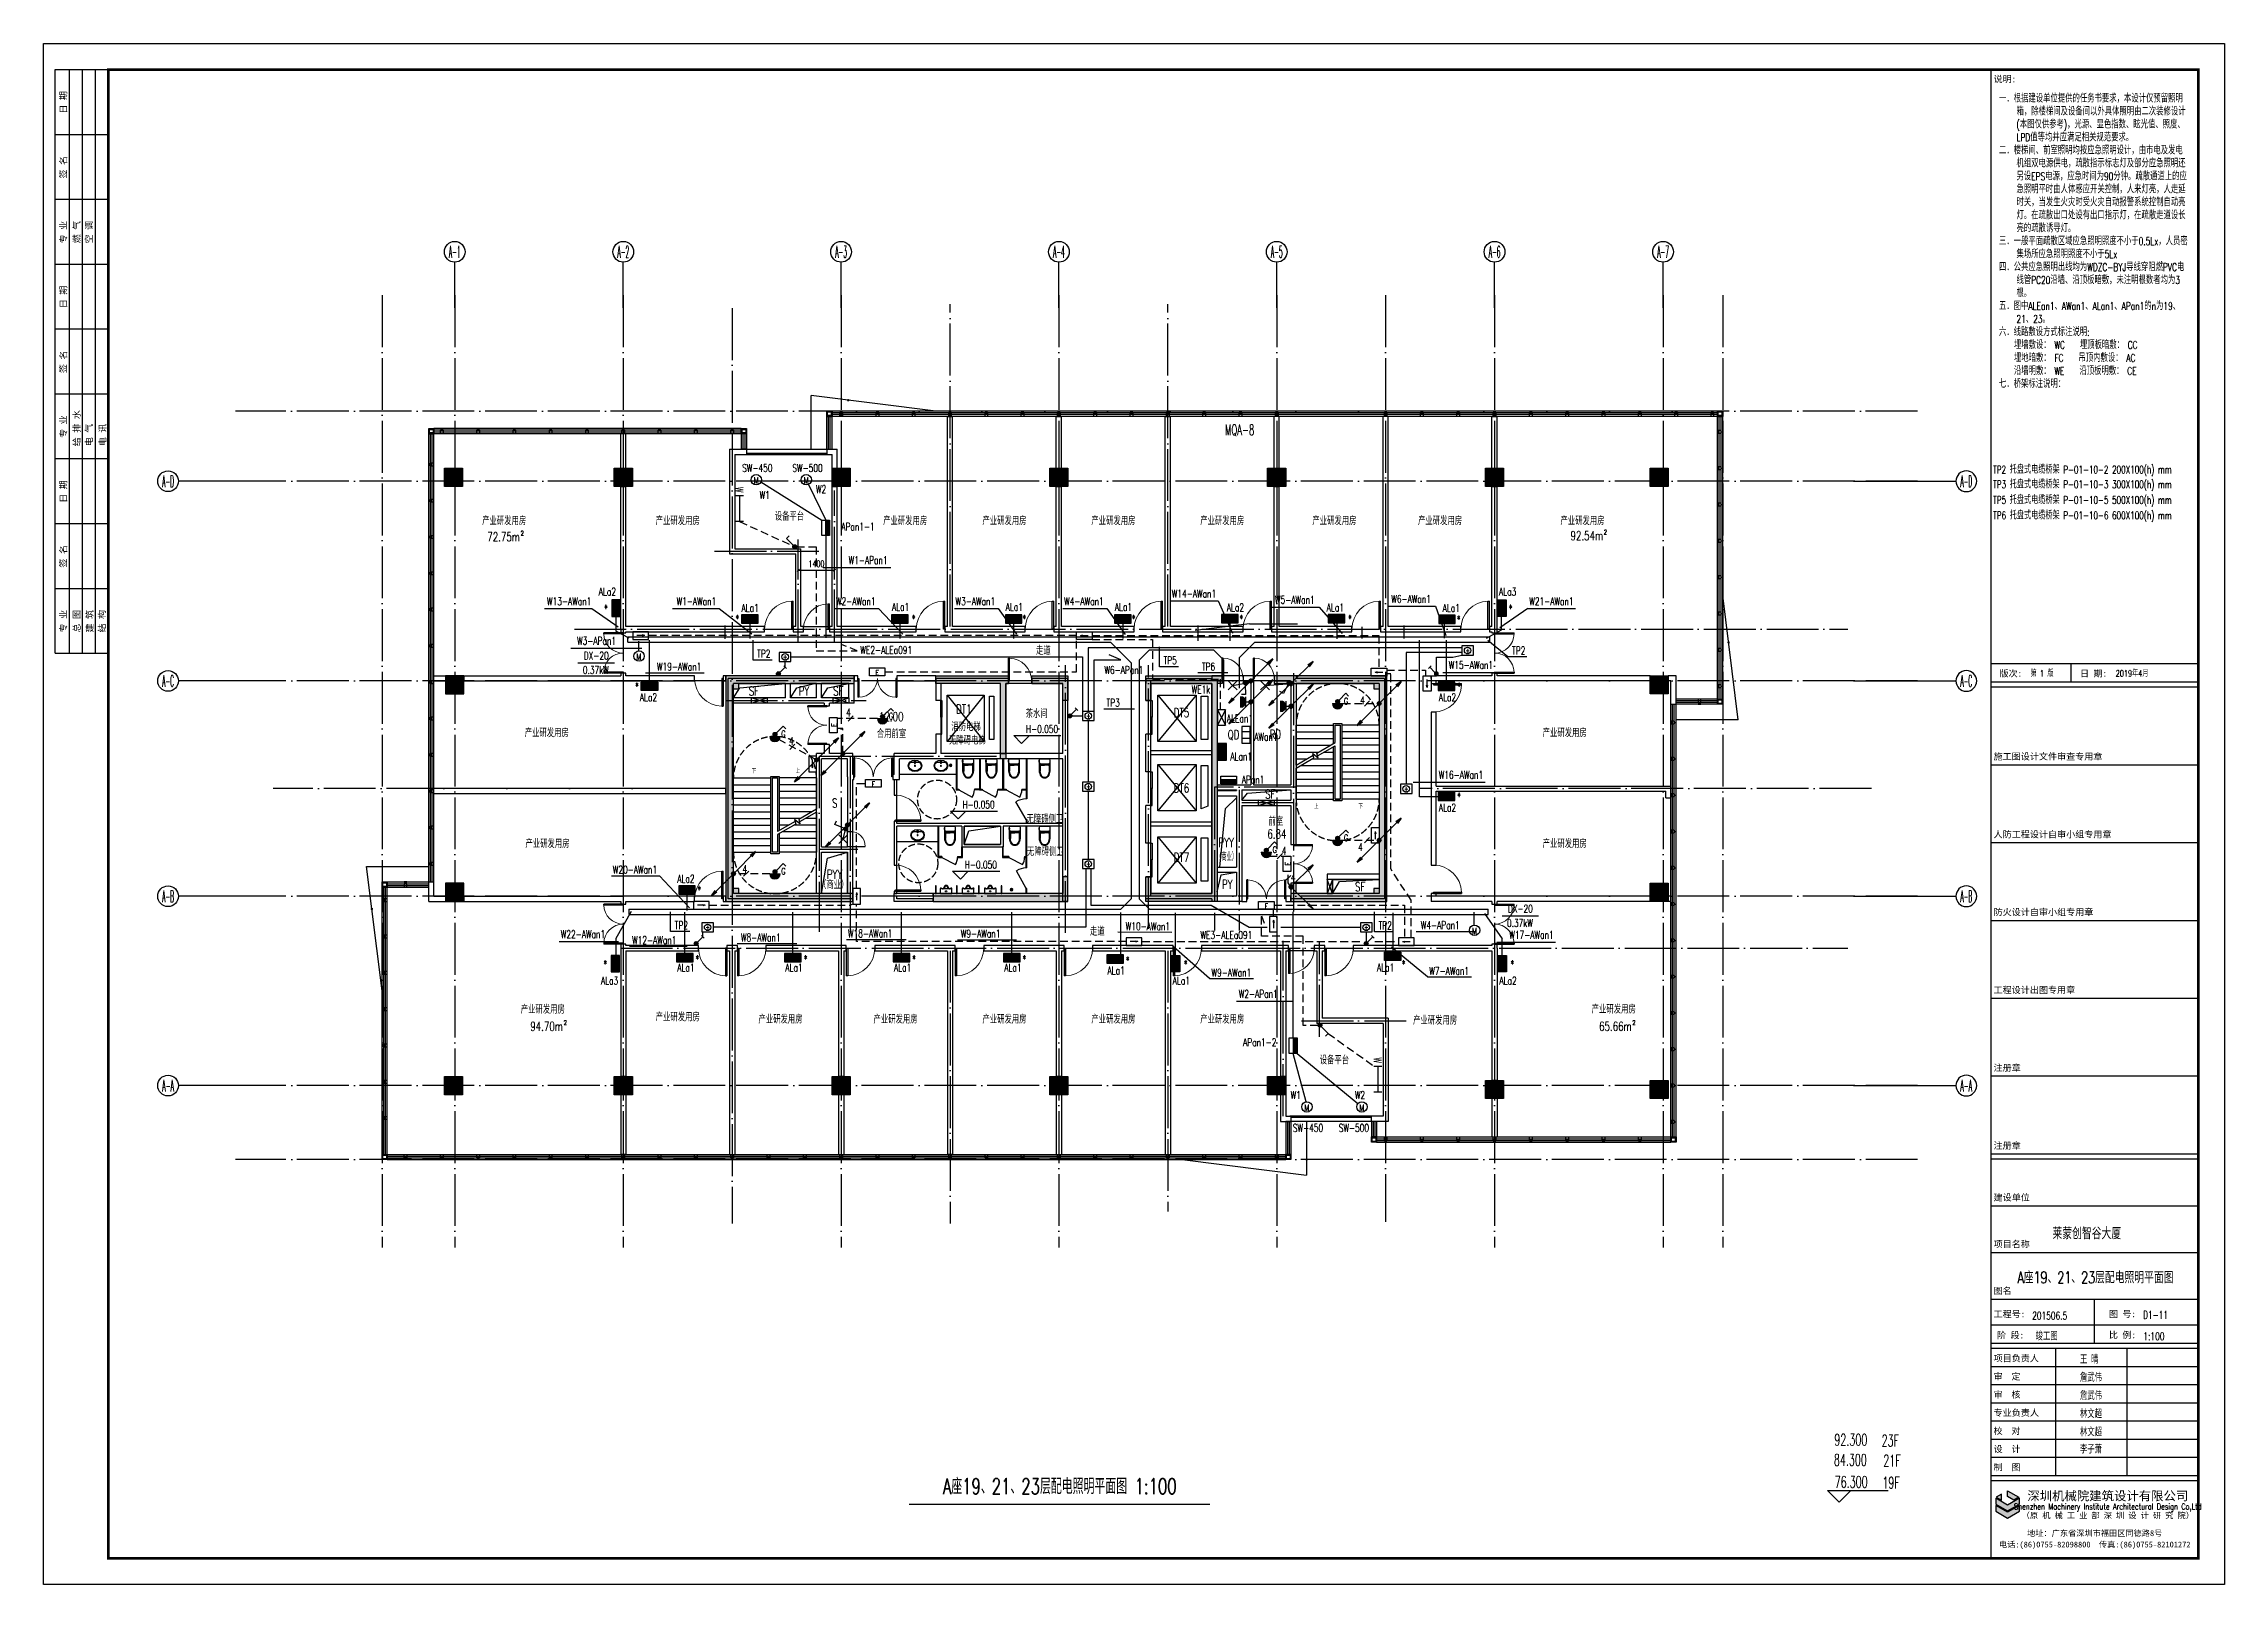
# Model space of a CAD drawing. Extents: x 1980812 to 2226895, y -554123 to 281606.
# Drawn here: x 1980812 to 2064912, y -338014 to -278614 of the extents above; entities that cross this region are included whole.
import ezdxf
from ezdxf.enums import TextEntityAlignment as Align

# ---------------------------------------------------------------- set-up
doc = ezdxf.new("R2010")
doc.units = 0
doc.header["$LTSCALE"] = 1000
doc.header["$MEASUREMENT"] = 0
for name, pattern in [('CONTINOUS', [0]), ('DASH', [0.35, 0.25, -0.1]), ('DOTE', [2.42, 2, -0.2, 0.02, -0.2]), ('DQXX', [4.5, 3, -1.5])]:
    doc.linetypes.add(name, pattern=pattern)
doc.layers.get('Defpoints').update_dxf_attribs({"color": 8})
for name, color, linetype in [('1', 1, 'Continuous'), ('7', 7, 'Continuous'), ('A-FLOR-PFIX', 8, 'Continuous'), ('A-FLOR-TPTN', 8, 'Continuous'), ('AXIS', 7, 'Continuous'), ('AXIS_TEXT', 7, 'Continuous'), ('COLU', 8, 'Continuous'), ('COLU_HATCH', 8, 'Continuous'), ('CURTWALL', 8, 'Continuous'), ('DIM_ELEV', 8, 'Continuous'), ('DIM_SYMB', 8, 'Continuous'), ('dote', 8, 'DOTE'), ('DQ1', 1, 'Continuous'), ('DQ2', 2, 'Continuous'), ('DQ7', 7, 'Continuous'), ('DQK', 7, 'Continuous'), ('DQK1', 1, 'Continuous'), ('DQK7', 7, 'Continuous'), ('DQqj', 1, 'Continuous'), ('DQX', 2, 'DQXX'), ('EQUIP_地漏', 8, 'Continuous'), ('LINE', 8, 'Continuous'), ('PUB_TEXT', 8, 'Continuous'), ('STAIR', 8, 'Continuous'), ('TK', 1, 'Continuous'), ('WALL', 7, 'Continuous'), ('WINDOW', 8, 'Continuous'), ('幕墙编号', 8, 'Continuous'), ('房号', 8, 'Continuous'), ('房间名称', 7, 'Continuous'), ('栏杆', 8, 'Continuous'), ('留洞', 8, 'CONTINOUS'), ('看线', 8, 'Continuous'), ('空线', 8, 'Continuous'), ('窗户分隔', 8, 'Continuous'), ('详细尺寸', 8, 'Continuous'), ('详细尺寸-幕墙', 8, 'Continuous')]:
    doc.layers.add(name, color=color, linetype=linetype)
doc.styles.add('_TCH_AXIS', font='COMPLEX', dxfattribs={"bigfont": 'GBCBIG'})
doc.styles.add('_TCH_DIM', font='SIMPLEX', dxfattribs={"bigfont": 'GBCBIG'})
doc.styles.add('_TCH_DIM_T3', font='SIMPLEX', dxfattribs={"width": 0.705882, "bigfont": 'GBCBIG'})
doc.styles.add('COMPLEX', font='COMPLEX')
doc.styles.add('D8', font='txtw.shx', dxfattribs={"width": 0.7, "bigfont": 'hztxtw.shx'})
doc.styles.add('HEITI', font='simplex.shx', dxfattribs={"width": 0.6, "bigfont": 'hztxt.shx'})
doc.styles.add('HZF', font='ROMANS2', dxfattribs={"width": 0.7, "bigfont": 'HZDF2'})
doc.styles.add('HZTXTW', font='txtw.shx', dxfattribs={"width": 0.6, "bigfont": 'hztxtw.shx'})
doc.styles.add('SONGTI', font='', dxfattribs={"width": 1.1})
doc.styles.get('SONGTI').set_extended_font_data('NSimSun')
doc.dimstyles.new('_TCH_ARCH&&100', dxfattribs={"dimtxt": 255, "dimasz": 100, "dimexe": 250, "dimexo": 300, "dimgap": 122.5, "dimtad": 1, "dimdec": 0, "dimzin": 0, "dimdsep": 46, "dimtxsty": '_TCH_DIM_T3', "dimblk": 'ARCHTICK', "dimcen": 0.09, "dimclrt": 7, "dimazin": 2, "dimtfac": 1, "dimtdec": 0, "dimtix": 1, "dimtmove": 2, "dimatfit": 3, "dimfxl": 0, "dimtolj": 1, "dimtzin": 0, "dimarcsym": 0})

msp = doc.modelspace()

# ---------------------------------------------------------------- texts
at = {"layer": '7', "style": 'D8', "width": 0.7}
msp.add_text('D1-11', height=300, dxfattribs=at).set_placement((2061776.8, -327772.7))
at = {"layer": 'DIM_ELEV', "color": 7, "style": 'HZTXTW', "width": 0.6}
for s, p in [('84.300', (2049851.5, -333439)), ('92.300', (2049870, -332665.7)), ('23F', (2051691.4, -332697.7, 0)), ('21F', (2051758.1, -333471, 0)), ('76.300', (2049883, -334287.2)), ('19F', (2051724.7, -334319.1, 0))]:
    msp.add_text(s, height=450, dxfattribs=at).set_placement(p)
at = {"layer": 'DQ7', "style": 'D8', "width": 0.7}
for s, height, p in [('SW-450', 300, (2008335.7, -294972.1)), ('SW-500', 300, (2010271.8, -294972.1)), ('W1', 300, (2008620.6, -296019.3)), ('W2', 300, (2010795.5, -295791)), ('APan1-1', 300, (2012218.5, -297235.1)), ('W1-APan1', 300, (2012607.3, -298526.9)), ('W13-AWan1', 300, (2001080.3, -300113.3)), ('ALa2', 300, (2002553.7, -299742.8)), ('W1-AWan1', 300, (2005985.5, -300113.3)), ('ALa1', 300, (2008059.1, -300368.1)), ('W2-AWan1', 300, (2012132, -300113.3)), ('ALa1', 300, (2013859, -300330.2)), ('W3-AWan1', 300, (2016743.3, -300113.3)), ('ALa1', 300, (2018245.4, -300330.2)), ('W4-AWan1', 300, (2020930.3, -300113.3)), ('ALa1', 300, (2022454.8, -300330.2)), ('W14-AWan1', 300, (2025175.7, -299818.9)), ('ALa2', 300, (2026773.8, -300350.8)), ('W5-AWan1', 300, (2029063.9, -300055)), ('ALa1', 300, (2030626, -300352.4)), ('W6-AWan1', 300, (2033547.7, -300023.4)), ('ALa1', 300, (2035096.5, -300374.1)), ('ALa3', 300, (2037271.4, -299742.8)), ('W21-AWan1', 300, (2038959.6, -300113.3)), ('*', 300, (2002494.6, -300389.8)), ('*', 300, (2007565.7, -300784.4)), ('*', 300, (2014364.1, -300784.4)), ('*', 300, (2018638.2, -300784.4)), ('*', 300, (2022847.5, -300784.4)), ('*', 300, (2027002.1, -300782.7)), ('*', 300, (2031189.6, -300784.4)), ('*', 300, (2035387.6, -300806.1)), ('*', 300, (2037387.9, -300389.8)), ('W3-APan1', 300, (2002135.8, -301635.5)), ('TP2', 300, (2037697.3, -302010.3)), ('0.37kW', 300, (2002106.9, -302764.2)), ('DX-20', 300, (2002124, -302209.8)), ('W19-AWan1', 300, (2005321.8, -302634.7)), ('TP2', 300, (2008585, -302130.6)), ('W6-APan1', 300, (2022471.1, -302761.9)), ('TP5', 300, (2024255.2, -302392)), ('TP6', 300, (2025735.7, -302629.3)), ('W15-AWan1', 300, (2035854.6, -302571.5)), ('*', 300, (2003693.7, -303390.1)), ('WE1k', 300, (2025446, -303513.2)), ('*', 300, (2035398.1, -303390.1)), ('ALa2', 300, (2004138.7, -303815.6)), ('TP3', 300, (2022056.9, -304020.9)), ('ALa2', 300, (2034953.1, -303815.6)), ('W16-AWan1', 300, (2035470.2, -306803.3)), ('*', 300, (2035398.1, -307640.1)), ('ALa2', 300, (2034953.1, -308065.6)), ('W20-AWan1', 300, (2003616.3, -310458)), ('ALa2', 300, (2005581.7, -310812.1)), ('*', 300, (2006096.7, -311237.7)), ('DX-20', 300, (2037762.7, -311965)), ('W22-AWan1', 300, (2001611.5, -312947.3)), ('TP2', 300, (2005407, -312600.6)), ('W18-AWan1', 300, (2012685.7, -312918.5)), ('W9-AWan1', 300, (2016947.5, -312924.9)), ('TP2', 300, (2032549.9, -312610.3)), ('W4-APan1', 300, (2034672.1, -312598.6)), ('0.37kW', 300, (2037745.6, -312519.5)), ('W17-AWan1', 300, (2038189.4, -312970.8)), ('W12-AWan1', 300, (2004360.6, -313176.1)), ('W8-AWan1', 300, (2008468.2, -313075.2)), ('*', 300, (2002468.4, -314094.8)), ('ALa1', 300, (2005580.6, -314236.1)), ('*', 300, (2006025.6, -313902.4)), ('ALa1', 300, (2009749.8, -314236.1)), ('*', 300, (2010194.8, -313902.4)), ('ALa1', 300, (2013938.2, -314236.1)), ('*', 300, (2014383.2, -313902.4)), ('ALa1', 300, (2018191.1, -314236.1)), ('*', 300, (2018636.1, -313902.4)), ('ALa1', 300, (2022173.5, -314349.1)), ('*', 300, (2022618.6, -313953.7)), ('*', 300, (2024857.5, -314094.8)), ('W9-AWan1', 300, (2026616.5, -314428.1)), ('ALa1', 300, (2032563.1, -314232.6)), ('*', 300, (2033257.5, -314094.8)), ('W7-AWan1', 300, (2035016.5, -314363.3)), ('*', 300, (2037457.5, -314094.8)), ('ALa3', 300, (2002638.4, -314739.9)), ('ALa1', 300, (2024687.5, -314739.9)), ('W2-APan1', 300, (2027653.7, -315247.8)), ('ALa2', 300, (2037287.5, -314739.9)), ('APan1-2', 300, (2027712.3, -317115.7)), ('W1', 300, (2029099.9, -319149.9)), ('W2', 300, (2031578.4, -319149.9)), ('SW-450', 300, (2029571.8, -320414.9)), ('SW-500', 300, (2031341.8, -320414.9)), ('A座19、21、23层配电照明平面图 1:100', 600, (2019998.1, -334201.4))]:
    msp.add_text(s, height=height, dxfattribs=at).set_placement(p, align=Align.MIDDLE)
at = {"layer": 'DQ7', "style": 'D8'}
for s, width, p in [('TP2 托盘式电缆桥架 P-01-10-2 200X100(h) mm', 0.68, (2055994.9, -295185)), ('TP3 托盘式电缆桥架 P-01-10-3 300X100(h) mm', 0.68, (2055994.9, -295756.8)), ('TP5 托盘式电缆桥架 P-01-10-5 500X100(h) mm', 0.68, (2055994.9, -296355.5)), ('TP6 托盘式电缆桥架 P-01-10-6 600X100(h) mm', 0.68, (2055994.9, -296952.7)), ('WE2-ALEa091', 0.7, (2012309.1, -302144.2)), ('ALEan1', 0.7, (2026444.3, -304783.4)), ('AWan1', 0.7, (2027499.2, -305487.5)), ('ALan1', 0.7, (2026579.1, -306247.6)), ('APan1', 0.7, (2027019.1, -307140.5)), ('WE3-ALEa091', 0.7, (2025425.4, -313129.1))]:
    msp.add_text(s, height=300, dxfattribs=dict(at, width=width)).set_placement(p)
at = {"layer": 'DQ7', "style": 'D8', "width": 0.7}
msp.add_text('W10-AWan1', height=300, rotation=359.838909, dxfattribs=at).set_placement((2023397.3, -312642), align=Align.MIDDLE)
at = {"layer": 'DQ7', "color": 1, "style": 'D8', "width": 0.7}
msp.add_text('A座19、21、23层配电照明平面图', height=450, dxfattribs=at).set_placement((2059940.3, -326406.4), align=Align.CENTER)
at = {"layer": 'DQ7', "insert": (2056220.2, -280578.7), "char_height": 300, "width": 7255.282, "attachment_point": 1, "style": 'D8'}
msp.add_mtext('\\pi-675,l675;一．根据建设单位提供的任务书要求，本设计仅预留照明箱，除楼梯间及设备间以外具体照明由二次装修设计(本图仅供参考)，光源、显色指数、眩光值、照度、LPD值等均并应满足相关规范要求。\\P二．楼梯间、前室照明均按应急照明设计，由市电及发电机组双电源供电，疏散指示标志灯及部分应急照明还另设EPS电源，应急时间为90分钟。疏散通道上的应急照明平时由人体感应开关控制，人来灯亮，人走延时关，当发生火灾时受火灾自动报警系统控制自动亮灯。在疏散出口处设有出口指示灯，在疏散走道设长亮的疏散诱导灯。\\P三．一般平面疏散区域应急照明照度不小于0.5Lx，人员密集场所应急照明照度不小于5Lx\\P四．公共应急照明出线均为WDZC-BYJ导线穿阻燃PVC电线管PC20沿墙、沿顶板暗敷，未注明根数者均为3根。\\P五．图中ALEan1、AWan1、ALan1、APan1的n为19、21、23。\\P六．线路敷设方式标注说明:\\P    埋墙敷设： WC    埋顶板暗敷： CC\\P    埋地暗敷： FC    吊顶内敷设： AC\\P    沿墙明敷： WE    沿顶板明敷： CE\\P七．桥架标注说明：', dxfattribs=at)
at = {"layer": '幕墙编号', "style": 'HZTXTW', "width": 0.6}
msp.add_text('MQA-8', height=400, rotation=0.000571, dxfattribs=at).set_placement((2026937, -293503.5), align=Align.MIDDLE_CENTER)
at = {"layer": '房间名称', "style": 'HZF', "width": 0.7}
for s, height, p in [('72.75m', 350, (1998552.7, -297626.3)), ('2', 175, (1999269.4, -297488.3)), ('92.54m', 350, (2040326.5, -297584.2)), ('2', 175, (2041043.1, -297446.2)), ('94.70m', 350, (2000211.1, -316497.2)), ('2', 175, (2000927.8, -316359.2)), ('65.66m', 350, (2041426.5, -316497.2)), ('2', 175, (2042143.2, -316359.2))]:
    msp.add_text(s, height=height, dxfattribs=at).set_placement(p, align=Align.MIDDLE_CENTER)
at = {"layer": '房间名称', "style": 'D8', "width": 0.7}
for p in [(2019366.3, -302020.8), (2021445.3, -312851.7)]:
    msp.add_text('走道', height=300, rotation=0.000571, dxfattribs=at).set_placement(p, align=Align.MIDDLE_CENTER)

# ---------------------------------------------------------------- blocks, each defined once
blk = doc.blocks.new('_AXISO')
blk.add_circle((0, 0), 0.5)
at = {"layer": 'AXIS_TEXT', "style": 'COMPLEX', "width": 1.041667}
blk.add_attdef('A', text='', height=0.56, dxfattribs=at).set_placement((-0.25, -0.28), (0.25, -0.28), align=Align.FIT)
blk = doc.blocks.new('A座塔楼')
at = {"layer": 'AXIS'}
for p, q in [((0, 29979), (0, 31745)), ((6500, 29979), (6500, 31745)), ((14900, 29979), (14900, 31745)), ((23300, 29979), (23300, 31745)), ((31700, 29979), (31700, 31745)), ((40100, 29979), (40100, 31745)), ((46600, 29979), (46600, 31745)), ((-6824, 23300), (-10655, 23300)), ((53944, 23300), (57893, 23300)), ((-6824, 15600), (-10655, 15600)), ((53944, 15600), (57893, 15600)), ((-6824, 7300), (-10655, 7300)), ((53944, 7300), (57893, 7300)), ((53944, 0), (57893, 0)), ((-6824, 0), (-10655, 0))]:
    blk.add_line(p, q, dxfattribs=at)
at = {"layer": 'dote'}
for p, q in [((-2800, 30469), (-2800, -6248)), ((0, 30469), (0, -6248)), ((6500, 30469), (6500, -6248)), ((14900, 30469), (14900, -6248)), ((23300, 30469), (23300, -6248)), ((31700, 30469), (31700, -6248)), ((35900, 30469), (35900, -5250)), ((40100, 30469), (40100, -6248)), ((46600, 30469), (46600, -6248)), ((48900, 30469), (48900, -6248)), ((10700, 29972), (10700, -5320)), ((19100, 17700), (19100, 30123)), ((27500, 17700), (27500, 30123)), ((56411, 26000), (-8456, 26000)), ((56413, 23300), (-8454, 23300)), ((56413, 15600), (-8454, 15600)), ((9046, 11450), (-6998, 11450)), ((54631, 11450), (37209, 11450)), ((56413, 7300), (-8454, 7300)), ((19100, 5200), (19100, -5320)), ((27500, 5200), (27500, -4850)), ((56413, 0), (-8454, 0)), ((56413, -2850), (-8454, -2850))]:
    blk.add_line(p, q, dxfattribs=at)
at = {"layer": 'AXIS'}
ref = blk.add_blockref('_AXISO', (0, 32145), dxfattribs=dict(at, xscale=800, yscale=800, zscale=800))
ref.add_attrib('A', 'A-1', dxfattribs={"layer": 'AXIS_TEXT', "height": 452.5, "style": '_TCH_AXIS', "width": 0.375}).set_placement((-226, 31919), (226, 31919), align=Align.FIT)
ref = blk.add_blockref('_AXISO', (6500, 32145), dxfattribs=dict(at, xscale=800, yscale=800, zscale=800))
ref.add_attrib('A', 'A-2', dxfattribs={"layer": 'AXIS_TEXT', "height": 452.5, "style": '_TCH_AXIS', "width": 0.344262}).set_placement((6274, 31919), (6726, 31919), align=Align.FIT)
ref = blk.add_blockref('_AXISO', (14900, 32145), dxfattribs=dict(at, xscale=800, yscale=800, zscale=800))
ref.add_attrib('A', 'A-3', dxfattribs={"layer": 'AXIS_TEXT', "height": 452.5, "style": '_TCH_AXIS', "width": 0.344262}).set_placement((14674, 31919), (15126, 31919), align=Align.FIT)
ref = blk.add_blockref('_AXISO', (23300, 32145), dxfattribs=dict(at, xscale=800, yscale=800, zscale=800))
ref.add_attrib('A', 'A-4', dxfattribs={"layer": 'AXIS_TEXT', "height": 452.5, "style": '_TCH_AXIS', "width": 0.333333}).set_placement((23074, 31919), (23526, 31919), align=Align.FIT)
ref = blk.add_blockref('_AXISO', (31700, 32145), dxfattribs=dict(at, xscale=800, yscale=800, zscale=800))
ref.add_attrib('A', 'A-5', dxfattribs={"layer": 'AXIS_TEXT', "height": 452.5, "style": '_TCH_AXIS', "width": 0.344262}).set_placement((31474, 31919), (31926, 31919), align=Align.FIT)
ref = blk.add_blockref('_AXISO', (40100, 32145), dxfattribs=dict(at, xscale=800, yscale=800, zscale=800))
ref.add_attrib('A', 'A-6', dxfattribs={"layer": 'AXIS_TEXT', "height": 452.5, "style": '_TCH_AXIS', "width": 0.344262}).set_placement((39874, 31919), (40326, 31919), align=Align.FIT)
ref = blk.add_blockref('_AXISO', (46600, 32145), dxfattribs=dict(at, xscale=800, yscale=800, zscale=800))
ref.add_attrib('A', 'A-7', dxfattribs={"layer": 'AXIS_TEXT', "height": 452.5, "style": '_TCH_AXIS', "width": 0.344262}).set_placement((46374, 31919), (46826, 31919), align=Align.FIT)
ref = blk.add_blockref('_AXISO', (-11055, 23300), dxfattribs=dict(at, xscale=800, yscale=800, zscale=800))
ref.add_attrib('A', 'A-D', dxfattribs={"layer": 'AXIS_TEXT', "height": 452.5, "style": '_TCH_AXIS', "width": 0.328125}).set_placement((-11281, 23074), (-10828, 23074), align=Align.FIT)
ref = blk.add_blockref('_AXISO', (58293, 23300), dxfattribs=dict(at, xscale=-800, yscale=800, zscale=800))
ref.add_attrib('A', 'A-D', dxfattribs={"layer": 'AXIS_TEXT', "height": 452.5, "style": '_TCH_AXIS', "width": 0.328125}).set_placement((58066, 23074), (58519, 23074), align=Align.FIT)
ref = blk.add_blockref('_AXISO', (-11055, 15600), dxfattribs=dict(at, xscale=800, yscale=800, zscale=800))
ref.add_attrib('A', 'A-C', dxfattribs={"layer": 'AXIS_TEXT', "height": 452.5, "style": '_TCH_AXIS', "width": 0.33871}).set_placement((-11281, 15374), (-10828, 15374), align=Align.FIT)
ref = blk.add_blockref('_AXISO', (58293, 15600), dxfattribs=dict(at, xscale=-800, yscale=800, zscale=800))
ref.add_attrib('A', 'A-C', dxfattribs={"layer": 'AXIS_TEXT', "height": 452.5, "style": '_TCH_AXIS', "width": 0.33871}).set_placement((58066, 15374), (58519, 15374), align=Align.FIT)
ref = blk.add_blockref('_AXISO', (-11055, 7300), dxfattribs=dict(at, xscale=800, yscale=800, zscale=800))
ref.add_attrib('A', 'A-B', dxfattribs={"layer": 'AXIS_TEXT', "height": 452.5, "style": '_TCH_AXIS', "width": 0.328125}).set_placement((-11281, 7074), (-10828, 7074), align=Align.FIT)
ref = blk.add_blockref('_AXISO', (58293, 7300), dxfattribs=dict(at, xscale=-800, yscale=800, zscale=800))
ref.add_attrib('A', 'A-B', dxfattribs={"layer": 'AXIS_TEXT', "height": 452.5, "style": '_TCH_AXIS', "width": 0.328125}).set_placement((58066, 7074), (58519, 7074), align=Align.FIT)
ref = blk.add_blockref('_AXISO', (-11055, 0), dxfattribs=dict(at, xscale=800, yscale=800, zscale=800))
ref.add_attrib('A', 'A-A', dxfattribs={"layer": 'AXIS_TEXT', "height": 452.5, "style": '_TCH_AXIS', "width": 0.323077}).set_placement((-11281, -226), (-10828, -226), align=Align.FIT)
ref = blk.add_blockref('_AXISO', (58293, 0), dxfattribs=dict(at, xscale=-800, yscale=800, zscale=800))
ref.add_attrib('A', 'A-A', dxfattribs={"layer": 'AXIS_TEXT', "height": 452.5, "style": '_TCH_AXIS', "width": 0.323077}).set_placement((58066, -226), (58519, -226), align=Align.FIT)
blk = doc.blocks.new('A$C63E13691')
at = {"layer": 'WALL'}
for p, q in [((0, -650), (0, 100)), ((0, 100), (200, 100)), ((200, -650), (200, 100)), ((0, -650), (200, -650)), ((0, -3400), (0, -1950)), ((0, -1950), (200, -1950)), ((200, -3400), (200, -1950)), ((0, -3400), (200, -3400)), ((0, -6150), (0, -4700)), ((0, -4700), (200, -4700)), ((200, -6150), (200, -4700)), ((0, -6150), (200, -6150)), ((0, -8200), (0, -7450)), ((0, -7450), (200, -7450)), ((200, -8200), (200, -7450)), ((0, -8200), (200, -8200))]:
    blk.add_line(p, q, dxfattribs=at)
at = {"layer": 'WINDOW'}
for p, q in [((0, -1950), (0, -650)), ((0, -4700), (0, -3400)), ((0, -7450), (0, -6150))]:
    blk.add_line(p, q, dxfattribs=at)
for points in [[(-41, -1300), (0, -1300), (0, -650), (-41, -650)], [(-41, -1300), (0, -1300), (0, -1950), (-41, -1950)], [(-41, -4050), (0, -4050), (0, -3400), (-41, -3400)], [(-41, -4050), (0, -4050), (0, -4700), (-41, -4700)], [(-41, -6800), (0, -6800), (0, -6150), (-41, -6150)], [(-41, -6800), (0, -6800), (0, -7450), (-41, -7450)]]:
    blk.add_lwpolyline(points, close=True, dxfattribs=at)
blk = doc.blocks.new('A-UR2')
for p, q in [((-225, 190), (-225, 30)), ((-195, 0), (195, 0)), ((-168, 190), (-171, 199)), ((154, 180), (-154, 180)), ((-61, 284), (-116, 188)), ((116, 188), (61, 284)), ((171, 199), (168, 190)), ((225, 30), (225, 190))]:
    blk.add_line(p, q)
at = {"color": 252}
for p, q in [((-39, 272), (-91, 180)), ((91, 180), (39, 272))]:
    blk.add_line(p, q, dxfattribs=at)
blk.add_circle((0, 90), 25, dxfattribs=at)
for centre, radius, start, end in [((-198, 190), 27.5, 18.92464, 180), ((-195, 30), 30, 180, 270), ((-154, 195), 15, 198.92464, 270), ((-129, 195), 15, 270, 330.51287), ((0, 250), 70, 29.48713, 150.51287), ((129, 195), 15, 209.48713, 270), ((154, 195), 15, 270, 341.07536), ((198, 190), 27.5, 0, 161.07536), ((195, 30), 30, 270, 0)]:
    blk.add_arc(centre, radius, start, end)
blk.add_arc((0, 250), 45, 29.48713, 150.51287, dxfattribs=at)
blk = doc.blocks.new('A-SINK-4')
for p, q in [((-158, 126), (-13, 126)), ((-13, 78), (-13, 170)), ((13, 78), (-13, 78)), ((13, 170), (13, 78)), ((13, 126), (158, 126))]:
    blk.add_line(p, q)
blk.add_circle((0, 270), 20)
for centre, radius, start, end in [((0, 88), 19.5, 133.64079, 46.26266), ((0, 170), 13.5, 0, 180)]:
    blk.add_arc(centre, radius, start, end)
at = {"extrusion": (0, 0, -1)}
blk.add_ellipse((0, 270), major_axis=(260, 0), ratio=0.846154, dxfattribs=at)
blk.add_ellipse((0, 270), major_axis=(-235, 0), ratio=0.829787, start_param=2.310338, end_param=7.11444)
blk = doc.blocks.new('A-WC4')
for p, q in [((-228, 57), (-228, 130)), ((-228, 130), (-210, 130)), ((-210, 57), (-228, 57)), ((-210, 130), (-210, 115)), ((-210, 115), (-200, 115)), ((-210, 72), (-210, 115)), ((-200, 72), (-210, 72)), ((-210, 72), (-210, 57)), ((-200, 475), (-200, 40)), ((180, 220), (-180, 220)), ((-160, 190), (160, 190)), ((-160, 0), (160, 0)), ((200, 40), (200, 475))]:
    blk.add_line(p, q)
at = {"color": 251}
for p, q in [((-170, 270), (-170, 476)), ((-150, 250), (0, 250)), ((150, 250), (0, 250)), ((170, 270), (170, 475))]:
    blk.add_line(p, q, dxfattribs=at)
for centre, radius, start, end in [((189, 460), 389, 144.54043, 177.815), ((-180, 240), 20, 180, 270), ((-160, 150), 40, 90, 180), ((-160, 40), 40, 180, 270), ((0, 590), 160, 90, 143.20046), ((0, 590), 160, 36.79954, 90), ((-189, 460), 389, 2.185, 35.45957), ((160, 150), 40, 0, 90), ((160, 40), 40, 270, 0), ((180, 240), 20, 270, 0)]:
    blk.add_arc(centre, radius, start, end)
for centre, radius, start, end in [((189, 460), 359, 144.5982, 177.815), ((-150, 270), 20, 180, 270), ((0, 590), 130, 90, 143.05078), ((0, 590), 130, 36.94922, 90), ((-189, 460), 359, 2.185, 35.4018), ((150, 270), 20, 270, 0)]:
    blk.add_arc(centre, radius, start, end, dxfattribs=at)
blk = doc.blocks.new('$DorLib2D$00000002')
for p, q in [((-0.5, 0), (-0.5, 0.4875)), ((-0.475, 0.4875), (-0.5, 0.4875)), ((-0.475, 0), (-0.475, 0.4875)), ((0.475, 0), (0.475, 0.4875)), ((0.475, 0.4875), (0.5, 0.4875)), ((0.5, 0), (0.5, 0.4875)), ((-0.5, 0), (-0.475, 0)), ((0.5, 0), (0.475, 0))]:
    blk.add_line(p, q)
at = {"lineweight": 13}
for centre, start, end in [((-0.4875, 0), 0, 88.53072), ((0.4875, 0), 91.46928, 180)]:
    blk.add_arc(centre, 0.4875, start, end, dxfattribs=at)
blk = doc.blocks.new('$DorLib2D$00000001')
for p, q in [((0.45, 0.975), (0.5, 0.975)), ((0.45, 0), (0.45, 0.975)), ((0.5, 0), (0.5, 0.975)), ((0.5, 0), (0.45, 0))]:
    blk.add_line(p, q)
at = {"lineweight": 13}
blk.add_arc((0.475, 0), 0.975, 91.46928, 180, dxfattribs=at)
blk = doc.blocks.new('$DorLib2D$00000003')
blk.add_line((0.47, 0), (0.47, 0.97))
at = {"lineweight": 13}
blk.add_arc((0.47, 0), 0.97, 90, 180, dxfattribs=at)
blk = doc.blocks.new('$TwtSys$00000141')
for p, q in [((-94, 8), (-10, 92)), ((-94, 8), (-10, 92)), ((-87, -35), (35, 87)), ((-87, -35), (35, 87)), ((-66, -66), (66, 66)), ((-66, -66), (66, 66)), ((-32, -87), (88, 33)), ((-32, -87), (88, 33)), ((11, -92), (92, -11)), ((11, -92), (92, -11))]:
    blk.add_line(p, q)
blk.add_circle((0, 0), 94)
blk.add_circle((0, 0), 94)
blk = doc.blocks.new('核心筒高区卫生间')
at = {"layer": 'A-FLOR-PFIX'}
for p, q in [((-8040, 2300), (-10225, 2300)), ((-8740, -300), (-10325, -300))]:
    blk.add_line(p, q, dxfattribs=at)
at = {"layer": 'A-FLOR-TPTN'}
for p, q in [((-5340, 2900), (-5340, 1359)), ((-5310, 2900), (-5310, 1359)), ((-7935, 1730), (-7935, 1700)), ((-7935, 1700), (-7415, 1425)), ((-7335, 1730), (-7335, 1700)), ((-7335, 1730), (-7335, 1700)), ((-7140, 1730), (-7335, 1730)), ((-7140, 1700), (-7335, 1700)), ((-7035, 1730), (-7035, 1700)), ((-7035, 1700), (-6515, 1425)), ((-6435, 1730), (-6435, 1700)), ((-6105, 1730), (-6105, 1700)), ((-6105, 1700), (-5585, 1425)), ((-5505, 1730), (-5340, 1730)), ((-5505, 1730), (-5505, 1700)), ((-5505, 1700), (-5340, 1700)), ((-5340, 2296), (-5340, 1359)), ((-5310, 2296), (-5310, 1359)), ((-5340, 554), (-5738, 1239)), ((-5310, 1359), (-5340, 1359)), ((-5340, 554), (-5340, 400)), ((-5310, 554), (-5340, 554)), ((-5340, -1300), (-5340, 300)), ((-5310, 554), (-5310, 400)), ((-5310, -1300), (-5310, 300)), ((-7825, -870), (-7825, -500)), ((-7795, -900), (-7795, -500)), ((-8585, -870), (-8585, -900)), ((-8585, -900), (-8065, -1175)), ((-7985, -870), (-7825, -870)), ((-7985, -870), (-7985, -900)), ((-7985, -900), (-7795, -900)), ((-6000, -870), (-6000, -900)), ((-6000, -900), (-5480, -1175)), ((-5340, -2100), (-5710, -1415)), ((-5400, -870), (-5340, -870)), ((-5400, -870), (-5400, -900)), ((-5400, -900), (-5340, -900)), ((-5310, -1300), (-5340, -1300)), ((-5340, -2300), (-5340, -2100)), ((-5310, -2100), (-5340, -2100)), ((-5310, -2300), (-5310, -2100))]:
    blk.add_line(p, q, dxfattribs=at)
for points in [[(-8040, 2900), (-8040, 1700), (-7935, 1700)], [(-8010, 2900), (-8010, 1730), (-7935, 1730)], [(-7140, 2900), (-7140, 1700), (-7035, 1700)], [(-7110, 2900), (-7110, 1730), (-7035, 1730)], [(-6435, 1730), (-6240, 1730), (-6240, 2900)], [(-6435, 1700), (-6210, 1700), (-6210, 2900)], [(-6240, 2900), (-6240, 1700), (-6105, 1700)], [(-6210, 2900), (-6210, 1730), (-6105, 1730)], [(-8585, -870), (-8710, -870), (-8710, 300), (-8740, 300), (-8740, -900), (-8585, -900)], [(-6000, -870), (-6225, -870), (-6225, -500), (-6255, -500), (-6255, -900), (-6000, -900)]]:
    blk.add_lwpolyline(points, dxfattribs=at)
for points in [[(-8840, -2300), (-8810, -2300), (-8810, -2000), (-8840, -2000)], [(-8030, -2300), (-8000, -2300), (-8000, -2000), (-8030, -2000)], [(-7180, -2300), (-7150, -2300), (-7150, -2000), (-7180, -2000)], [(-6300, -2300), (-6270, -2300), (-6270, -2000), (-6300, -2000)]]:
    blk.add_lwpolyline(points, close=True, dxfattribs=at)
for centre, radius, start, end in [((-7847, 1700), 512, 327.46166, 359.95019), ((-6947, 1700), 512, 327.46166, 359.95019), ((-6017, 1700), 512, 327.46166, 359.95019), ((-5266, 395), 967, 94.37735, 119.22542), ((-8497, -900), 512, 327.46166, 359.95019), ((-5256, -2223), 927, 95.20049, 119.30847), ((-5912, -900), 512, 327.46166, 359.95019)]:
    blk.add_arc(centre, radius, start, end, dxfattribs=at)
at = {"layer": 'DIM_ELEV'}
for p, q in [((-5514, 3491), (-5814, 3791)), ((-5814, 3791), (-3996, 3791)), ((-5514, 3491), (-5214, 3791)), ((-7962, 581), (-8262, 881)), ((-8262, 881), (-6444, 881)), ((-7962, 581), (-7662, 881)), ((-7874, -1739), (-8174, -1439)), ((-8174, -1439), (-6356, -1439)), ((-7874, -1739), (-7574, -1439))]:
    blk.add_line(p, q, dxfattribs=at)
at = {"layer": 'DIM_SYMB'}
for p, q in [((6475, -2300), (6275, -1750)), ((6475, -1750), (6275, -2300))]:
    blk.add_line(p, q, dxfattribs=at)
for points in [[(7525, 1210, 0, 0, 0), (7525, 4800, 0, 0, 0), (5825, 4800, 0, 0, 0), (5825, 3310, 40, 0, 0), (5825, 3160, 0, 0, 0)], [(5825, 1210, 0, 0, 0), (5825, 2750, 40, 0, 0), (5825, 2900, 0, 0, 0)], [(-15875, 2290, 0, 0, 0), (-15875, -1300, 0, 0, 0), (-14175, -1300, 0, 0, 0), (-14175, 190, 40, 0, 0), (-14175, 340, 0, 0, 0)], [(-14175, 2290, 0, 0, 0), (-14175, 750, 40, 0, 0), (-14175, 600, 0, 0, 0)]]:
    blk.add_lwpolyline(points, format="xyseb", dxfattribs=at)
for points in [[(6475, -2300), (6475, -1750), (6275, -1750), (6275, -2300)], [(6475, -1750), (8275, -1750), (8275, -2300), (6475, -2300)]]:
    blk.add_lwpolyline(points, close=True, dxfattribs=at)
at = {"layer": 'dote'}
for p, q in [((-3825, -3813), (-3825, 6515)), ((-625, -3652), (-625, 6515)), ((4975, 6200), (4975, -2986)), ((-16925, 5150), (-11503, 5150)), ((-13325, 3000), (-13325, -3766)), ((-13325, 3000), (-6325, 3000)), ((-12125, 3000), (-12125, -3766)), ((1925, 1800), (1925, -3715)), ((5075, 1800), (1925, 1800)), ((2875, 1700), (2875, -3715)), ((4975, 1200), (2875, 1200)), ((-11825, -600), (-13325, -600))]:
    blk.add_line(p, q, dxfattribs=at)
at = {"layer": 'LINE', "linetype": 'DASH'}
for centre in [(-8773, 1328), (-9497, -1131)]:
    blk.add_circle(centre, 750, dxfattribs=at)
at = {"layer": 'STAIR'}
for p, q in [((6515, 3486), (6515, 4260)), ((6515, 4260), (6835, 4260)), ((6835, 4260), (6835, 1280)), ((5075, 2655), (5075, 4200)), ((5075, 4200), (6515, 4200)), ((5075, 3940), (6515, 3940)), ((5075, 3680), (6515, 3680)), ((5075, 3420), (6400, 3420)), ((5872, 3115), (6575, 3521)), ((5899, 3015), (6575, 3405)), ((6515, 1280), (6515, 3371)), ((6575, 3521), (6575, 4200)), ((6575, 3521), (6575, 4200)), ((6575, 4200), (6775, 4200)), ((6575, 1340), (6575, 3405)), ((6575, 1340), (6575, 3405)), ((6775, 4200), (6775, 1340)), ((6775, 4200), (6775, 1340)), ((8275, 4200), (6835, 4200)), ((8275, 3940), (6835, 3940)), ((8275, 3680), (6835, 3680)), ((8275, 3420), (6835, 3420)), ((8275, 4200), (8275, 1340)), ((5075, 3160), (5950, 3160)), ((5075, 2655), (5734, 3035)), ((5075, 2539), (5761, 2935)), ((5075, 2900), (5500, 2900)), ((5075, 1340), (5075, 2539)), ((5250, 2640), (6515, 2640)), ((5700, 2900), (6515, 2900)), ((5761, 2935), (5714, 3107)), ((5714, 3107), (5920, 2935)), ((5920, 2935), (5872, 3115)), ((6150, 3160), (6515, 3160)), ((8275, 3160), (6835, 3160)), ((8275, 2900), (6835, 2900)), ((8275, 2640), (6835, 2640)), ((-16625, -700), (-16625, 2160)), ((-16625, 2160), (-15185, 2160)), ((-16625, 1900), (-15185, 1900)), ((-15185, 2220), (-14865, 2220)), ((-15185, -760), (-15185, 2220)), ((-15125, -700), (-15125, 2160)), ((-15125, 2160), (-14925, 2160)), ((-15125, -700), (-15125, 2160)), ((-14925, 2160), (-15125, 2160)), ((-14925, 2160), (-14925, 95)), ((-14925, 2160), (-14925, 95)), ((-14865, 2220), (-14865, 129)), ((-13425, 2160), (-14865, 2160)), ((-13425, 1900), (-14865, 1900)), ((-13425, 2160), (-13425, 961)), ((5075, 2380), (6515, 2380)), ((5075, 2120), (6515, 2120)), ((5075, 1860), (6515, 1860)), ((8275, 2380), (6835, 2380)), ((8275, 2120), (6835, 2120)), ((8275, 1860), (6835, 1860)), ((-16625, 1640), (-15185, 1640)), ((-16625, 1380), (-15185, 1380)), ((-16625, 1120), (-15185, 1120)), ((-16625, 860), (-15185, 860)), ((-13425, 1640), (-14865, 1640)), ((-13425, 1380), (-14865, 1380)), ((-13425, 1120), (-14865, 1120)), ((-13600, 860), (-14865, 860)), ((-13425, 961), (-14111, 565)), ((-13425, 845), (-14084, 465)), ((-13425, 845), (-13425, -700)), ((5075, 1600), (6515, 1600)), ((5075, 1340), (6515, 1340)), ((6835, 1280), (6515, 1280)), ((6775, 1340), (6575, 1340)), ((6575, 1340), (6775, 1340)), ((8275, 1600), (6835, 1600)), ((8275, 1340), (6835, 1340)), ((-16625, 600), (-15185, 600)), ((-16625, 340), (-15185, 340)), ((-16625, 80), (-15185, 80)), ((-14249, 485), (-14925, 95)), ((-14222, 385), (-14925, -21)), ((-14050, 600), (-14865, 600)), ((-14500, 340), (-14865, 340)), ((-14865, 14), (-14865, -760)), ((-13425, 80), (-14750, 80)), ((-13425, 340), (-14300, 340)), ((-14064, 393), (-14270, 565)), ((-14270, 565), (-14222, 385)), ((-14111, 565), (-14064, 393)), ((-13425, 600), (-13850, 600)), ((-16625, -180), (-15185, -180)), ((-16625, -440), (-15185, -440)), ((-16625, -700), (-15185, -700)), ((-14865, -760), (-15185, -760)), ((-14925, -700), (-15125, -700)), ((-14925, -21), (-14925, -700)), ((-14925, -21), (-14925, -700)), ((-13425, -180), (-14865, -180)), ((-13425, -440), (-14865, -440)), ((-13425, -700), (-14865, -700))]:
    blk.add_line(p, q, dxfattribs=at)
at = {"layer": 'STAIR', "linetype": 'DASH'}
for centre, start, end in [((6675, 4200), 0, 180), ((-15025, 2160), 0, 180), ((6675, 1340), 180, 360), ((-15025, -700), 180, 360)]:
    blk.add_arc(centre, 1600, start, end, dxfattribs=at)
at = {"layer": 'WALL'}
for p, q in [((-16825, 5150), (-16825, 6000)), ((-14525, 6000), (-16825, 6000)), ((-13325, 6000), (-14525, 6000)), ((-11975, 6000), (-13325, 6000)), ((-11975, 5050), (-11975, 6000)), ((-8825, 6000), (-8825, 5150)), ((-6225, 6000), (-8825, 6000)), ((-6025, 6000), (-6225, 6000)), ((-6025, 5800), (-6025, 6000)), ((-3825, 6000), (-5125, 6000)), ((-5125, 6000), (-5125, 5800)), ((-3725, 6000), (-3825, 6000)), ((-3725, 5800), (-3725, 6000)), ((-725, 6000), (-625, 6000)), ((-725, 6000), (-725, 5800)), ((-625, 6000), (1825, 6000)), ((1825, 6100), (1825, 6000)), ((2025, 6100), (1825, 6100)), ((1825, 6000), (1825, 6000)), ((2025, 6100), (2025, 6100)), ((2225, 6100), (2025, 6100)), ((2025, 5900), (2225, 5900)), ((2025, 5900), (2025, 1900)), ((2025, 5900), (2025, 5900)), ((2225, 5900), (2225, 6100)), ((3375, 6100), (3025, 6100)), ((3025, 6100), (3025, 5900)), ((3025, 5900), (3325, 5900)), ((3325, 5900), (3325, 1900)), ((3425, 6100), (3375, 6100)), ((3425, 5900), (3425, 6100)), ((3425, 5900), (3425, 1900)), ((5075, 6100), (4225, 6100)), ((4225, 6100), (4225, 5900)), ((4225, 5900), (4875, 5900)), ((4875, 5900), (4875, 5900)), ((4875, 5900), (4875, 1900)), ((5075, 6100), (5075, 6000)), ((8475, 6000), (5075, 6000)), ((8475, 6000), (8475, -1650)), ((-16825, -2500), (-16825, 5150)), ((-16625, 5250), (-16625, 5800)), ((-14625, 5800), (-16625, 5800)), ((-14625, 5250), (-16625, 5250)), ((-14525, 5050), (-16625, 5050)), ((-16625, -2300), (-16625, 5050)), ((-14625, 5250), (-14625, 5800)), ((-13325, 5050), (-14525, 5050)), ((-13425, 5800), (-14425, 5800)), ((-14425, 5250), (-14425, 5800)), ((-13425, 5250), (-14425, 5250)), ((-13425, 5250), (-13425, 5800)), ((-13125, 5050), (-13325, 5050)), ((-13225, 5250), (-13225, 5800)), ((-12175, 5800), (-13225, 5800)), ((-13025, 5250), (-13225, 5250)), ((-13125, 5050), (-13125, 4945)), ((-12175, 5250), (-13025, 5250)), ((-11975, 5050), (-12925, 5050)), ((-12925, 4945), (-12925, 5050)), ((-12175, 5250), (-12175, 5800)), ((-8625, 5150), (-8825, 5150)), ((-8625, 5800), (-8625, 5150)), ((-6325, 5800), (-8625, 5800)), ((-6325, 3100), (-6325, 5800)), ((-6125, 3100), (-6125, 5800)), ((-6125, 5800), (-6025, 5800)), ((-5125, 5800), (-3925, 5800)), ((-3925, 3100), (-3925, 5800)), ((-3725, 5800), (-3725, 5800)), ((-3725, 3000), (-3725, 5800)), ((-725, 5800), (-725, 5800)), ((-725, 5150), (-725, 5800)), ((-725, 5150), (-525, 5150)), ((-525, 5150), (-525, 5800)), ((-525, 5800), (1825, 5800)), ((1825, 5800), (1825, 1800)), ((8275, 5800), (5075, 5800)), ((5075, 5800), (5075, 1800)), ((8275, 5800), (8275, -1550)), ((-13125, 4945), (-12925, 4945)), ((-12925, 3445), (-13125, 3445)), ((-13125, 3445), (-13125, 3100)), ((-12925, 3100), (-12925, 3445)), ((-8825, 3850), (-8825, 3100)), ((-8625, 3850), (-8825, 3850)), ((-8625, 3850), (-8625, 3100)), ((-13425, -600), (-13425, 3100)), ((-13125, 3100), (-13425, 3100)), ((-13225, -500), (-13225, 2900)), ((-13025, 2900), (-13225, 2900)), ((-12225, 2900), (-13025, 2900)), ((-12025, 3100), (-12925, 3100)), ((-12225, 2200), (-12225, 2900)), ((-12025, 2300), (-12025, 3100)), ((-8825, 3100), (-10425, 3100)), ((-10425, 2300), (-10425, 3100)), ((-8725, 2900), (-10225, 2900)), ((-10225, 2100), (-10225, 2900)), ((-3925, 2900), (-8725, 2900)), ((-3925, 3100), (-8625, 3100)), ((-6325, 3100), (-6125, 3100)), ((-3925, -2600), (-3925, 2900)), ((-3725, -2400), (-3725, 3000)), ((-12225, 2200), (-12225, 100)), ((-11983, 2300), (-12025, 2300)), ((-12025, 2100), (-11983, 2100)), ((-12025, 100), (-12025, 2100)), ((-11983, 2100), (-11983, 2300)), ((-10425, 2300), (-10483, 2300)), ((-10483, 2300), (-10483, 2100)), ((-10483, 2100), (-10225, 2100)), ((-10425, 2100), (-10425, 1500)), ((-10325, 1500), (-10325, 2100)), ((1825, 1800), (1825, 1575)), ((2025, 1900), (2875, 1900)), ((2025, 1700), (2775, 1700)), ((2025, 1700), (2025, 1675)), ((2775, 1700), (2775, 1675)), ((2875, 1900), (3325, 1900)), ((2975, 1700), (2975, 1575)), ((2975, 1700), (3375, 1700)), ((3375, 1700), (4875, 1700)), ((3425, 1900), (4875, 1900)), ((4875, 1700), (4875, 1300)), ((5075, 1800), (5075, 1200)), ((-10425, 1500), (-10325, 1500)), ((1825, 1575), (1825, -1375)), ((2025, 1675), (2775, 1675)), ((2025, 1475), (2775, 1475)), ((2025, 1475), (2025, -1275)), ((2775, 1475), (2775, 1200)), ((2775, 1200), (2775, -1275)), ((2975, 1575), (2975, 1300)), ((2975, 1300), (4875, 1300)), ((2975, 1100), (4875, 1100)), ((2975, 1100), (2975, -1375)), ((4875, 1100), (4875, -400)), ((5075, -400), (5075, 1200)), ((-12225, 100), (-12025, 100)), ((-10325, 500), (-10425, 500)), ((-10425, 500), (-10425, 400)), ((-10425, 400), (-10425, -1200)), ((-10325, 400), (-10325, 500)), ((-7725, 400), (-10325, 400)), ((-10325, -1200), (-10325, 300)), ((-7825, 300), (-10325, 300)), ((-7825, 300), (-7825, -500)), ((-6325, 400), (-7725, 400)), ((-7725, 300), (-7725, -400)), ((-6325, 300), (-7725, 300)), ((-3925, 400), (-6325, 400)), ((-6325, 300), (-6325, -400)), ((-3925, 300), (-6225, 300)), ((-6225, 300), (-6225, -500)), ((-3925, 300), (-3925, 400)), ((-13425, -2300), (-13425, -600)), ((-13225, -500), (-12225, -500)), ((-13225, -700), (-12225, -700)), ((-13225, -2300), (-13225, -700)), ((-12025, -500), (-12225, -500)), ((-12225, -2300), (-12225, -700)), ((-12025, -600), (-12025, -500)), ((-12025, -2500), (-12025, -600)), ((-7825, -500), (-6225, -500)), ((-7725, -400), (-6325, -400)), ((4875, -400), (5075, -400)), ((-10425, -1200), (-10325, -1200)), ((-725, -2300), (-725, -1650)), ((-725, -1650), (-525, -1650)), ((-525, -2300), (-525, -1650)), ((1825, -1375), (1825, -2300)), ((2025, -1275), (2775, -1275)), ((2025, -1475), (2775, -1475)), ((2025, -1475), (2025, -2400)), ((2775, -1475), (2775, -2400)), ((2975, -1375), (2975, -2600)), ((8275, -1550), (6275, -1550)), ((6275, -1550), (6275, -2300)), ((8475, -1650), (8475, -2500)), ((-13325, -2500), (-16825, -2500)), ((-13425, -2300), (-16625, -2300)), ((-12025, -2500), (-13325, -2500)), ((-12225, -2300), (-13225, -2300)), ((-10325, -2200), (-10425, -2200)), ((-10425, -2200), (-10425, -2300)), ((-10425, -2600), (-10425, -2300)), ((-8925, -2300), (-10425, -2300)), ((-10425, -2300), (-10325, -2300)), ((-10325, -2300), (-10325, -2200)), ((-10325, -2500), (-10325, -2400)), ((-8925, -2400), (-10325, -2400)), ((-8925, -2500), (-10325, -2500)), ((-8925, -2400), (-8925, -2300)), ((-8925, -2600), (-8925, -2500)), ((-3725, -2400), (-3725, -2400)), ((-3725, -2600), (-3725, -2400)), ((-725, -2300), (-725, -2300)), ((-725, -2500), (-725, -2300)), ((-625, -2500), (-725, -2500)), ((1825, -2500), (-625, -2500)), ((1825, -2300), (-525, -2300)), ((1825, -2500), (1825, -2600)), ((2775, -2400), (2025, -2400)), ((2025, -2400), (2025, -2400)), ((5075, -1900), (4875, -1900)), ((4875, -1900), (4875, -2500)), ((6375, -2500), (4875, -2500)), ((5075, -2300), (5075, -1900)), ((6275, -2300), (5075, -2300)), ((8475, -2500), (6375, -2500)), ((8275, -1750), (6475, -1750)), ((6475, -1750), (6475, -2300)), ((8275, -2300), (6475, -2300)), ((8275, -1750), (8275, -2300)), ((-8925, -2600), (-10425, -2600)), ((-3725, -2600), (-3925, -2600)), ((2975, -2600), (1825, -2600))]:
    blk.add_line(p, q, dxfattribs=at)
at = {"layer": 'WINDOW'}
for p, q in [((3025, 6100), (2225, 6100)), ((3025, 5900), (2225, 5900)), ((4225, 6100), (3425, 6100)), ((4225, 5900), (3425, 5900)), ((-5125, 5800), (-6025, 5800)), ((-10325, 500), (-10325, 1500)), ((-12225, -500, 200), (-12225, 100, 200)), ((-12025, -500, 200), (-12025, 100, 200)), ((-10325, -2200), (-10325, -1200))]:
    blk.add_line(p, q, dxfattribs=at)
at = {"layer": 'WINDOW', "color": 3}
for p, q in [((-6953, 5356), (-8378, 3567)), ((-8378, 5356), (-6953, 3567))]:
    blk.add_line(p, q, dxfattribs=at)
at = {"layer": 'WINDOW', "color": 1}
for p, q in [((1219, 5356), (-256, 3567)), ((-256, 5356), (1219, 3567)), ((1219, 2681), (-256, 893)), ((-256, 2681), (1219, 893)), ((1219, -105), (-256, -1893)), ((-256, -105), (1219, -1893))]:
    blk.add_line(p, q, dxfattribs=at)
at = {"layer": 'WINDOW'}
for points in [[(-8584, 4500), (-8625, 4500), (-8625, 5150), (-8584, 5150)], [(-8584, 4500), (-8625, 4500), (-8625, 3850), (-8584, 3850)]]:
    blk.add_lwpolyline(points, close=True, dxfattribs=at)
at = {"layer": 'WINDOW', "color": 3}
for points in [[(-8378, 5356), (-6953, 5356), (-6953, 3567), (-8378, 3567)], [(-6757, 5319), (-6585, 5319), (-6585, 3647), (-6757, 3647)]]:
    blk.add_lwpolyline(points, close=True, dxfattribs=at)
at = {"layer": 'WINDOW', "color": 1}
for points in [[(-256, 5356), (1219, 5356), (1219, 3567), (-256, 3567)], [(1415, 5319), (1673, 5319), (1673, 3647), (1415, 3647)], [(-256, 2681), (1219, 2681), (1219, 893), (-256, 893)], [(1415, 2644), (1673, 2644), (1673, 1072), (1415, 972)], [(-256, -105), (1219, -105), (1219, -1893), (-256, -1893)], [(1415, -142), (1673, -142), (1673, -1814), (1415, -1814)]]:
    blk.add_lwpolyline(points, close=True, dxfattribs=at)
at = {"layer": '房间名称'}
blk.add_line((-8625, 5150), (-8625, 3850), dxfattribs=at)
at = {"layer": '栏杆'}
blk.add_lwpolyline([(-13225, -700), (-12225, -700), (-12225, -2300), (-13225, -2300)], close=True, dxfattribs=at)
at = {"layer": '留洞'}
blk.add_lwpolyline([(-7725, -400), (-7547, 121), (-6325, 300)], dxfattribs=at)
blk.add_lwpolyline([(-7725, 300), (-6325, 300), (-6325, -400), (-7725, -400)], close=True, dxfattribs=at)
at = {"layer": '看线'}
for p, q in [((1825, 3200), (-525, 3200)), ((1825, 3050), (-525, 3050)), ((1825, 450), (-525, 450)), ((1825, 300), (-525, 300))]:
    blk.add_line(p, q, dxfattribs=at)
at = {"layer": '空线'}
for p, q in [((-15925, 5050), (-15325, 5250)), ((-15325, 5050), (-15925, 5250)), ((-12775, 5050), (-12175, 5250)), ((-12175, 5050), (-12775, 5250)), ((3625, 1100), (4225, 1300)), ((4225, 1100), (3625, 1300))]:
    blk.add_line(p, q, dxfattribs=at)
for points in [[(-16625, 5250), (-16383, 5638), (-14625, 5800)], [(-14425, 5250), (-14183, 5638), (-13500, 5800)], [(-13225, 5250), (-12983, 5638), (-12175, 5800)], [(2975, 1300), (3196, 1577), (4875, 1700)], [(2125, -1275), (2345, 986), (2775, 1400)], [(-13225, -2300), (-13002, -926), (-12225, -700)], [(2025, -2225), (2176, -1571), (2775, -1475)], [(6475, -2300), (6749, -1834), (8275, -1750)]]:
    blk.add_lwpolyline(points, dxfattribs=at)
for points in [[(-15925, 5250), (-15325, 5250), (-15325, 5050), (-15925, 5050)], [(-12775, 5250), (-12175, 5250), (-12175, 5050), (-12775, 5050)], [(3625, 1300), (4225, 1300), (4225, 1100), (3625, 1100)]]:
    blk.add_lwpolyline(points, close=True, dxfattribs=at)
at = {"layer": 'A-FLOR-PFIX', "xscale": -1, "rotation": 180}
for name, p in [('A-SINK-4', (-9625, 2900)), ('A-SINK-4', (-8625, 2900)), ('A-WC4', (-7575, 2900)), ('A-WC4', (-6675, 2900)), ('A-WC4', (-5805, 2900)), ('A-WC4', (-4625, 2900)), ('A-SINK-4', (-9525, 227)), ('A-WC4', (-8275, 300)), ('A-WC4', (-5775, 300))]:
    blk.add_blockref(name, p, dxfattribs=at)
at = {"layer": 'A-FLOR-PFIX', "extrusion": (0, 0, -1), "zscale": -1, "rotation": 180}
blk.add_blockref('A-WC4', (4625, 300), dxfattribs=at)
at = {"layer": 'A-FLOR-PFIX'}
for p in [(-8425, -2300), (-7575, -2300), (-6725, -2300)]:
    blk.add_blockref('A-UR2', p, dxfattribs=at)
at = {"layer": 'EQUIP_地漏', "xscale": 0.5, "yscale": -0.5, "zscale": 0.5, "rotation": 180.0000000027541}
for p in [(-8245, 2650), (-5904, -2150)]:
    blk.add_blockref('$TwtSys$00000141', p, dxfattribs=at)
at = {"layer": 'WINDOW'}
for name, p, xscale, yscale, zscale, rotation in [('$DorLib2D$00000001', (-5575, 5900), 900, -900, 900, 179.9999999331044), ('$DorLib2D$00000001', (2625, 6000), 800, -800, 800, 180.0000000059111), ('$DorLib2D$00000001', (3825, 6000), 800, -800, 800, 180.0000000534567), ('$DorLib2D$00000002', (-13025, 4195), 1500, 1500, 1500, 90.00000000192348), ('$DorLib2D$00000002', (-11233, 2200), 1500, -1500, 1500, 180.0000000047691), ('$DorLib2D$00000001', (-10375, 1000), -1000, -1000, -1000, 90.00000001288812), ('$DorLib2D$00000003', (-12125, -200), -600, -600, -600, 90.00000000361136), ('$DorLib2D$00000002', (4975, -1150), 1500, 1500, 1500, 270.0000000371895), ('$DorLib2D$00000001', (-10375, -1700), -1000, -1000, -1000, 90.00000001289553)]:
    blk.add_blockref(name, p, dxfattribs=dict(at, xscale=xscale, yscale=yscale, zscale=zscale, rotation=rotation))
at = {"layer": 'PUB_TEXT', "style": '_TCH_DIM', "width": 0.705882}
for p in [(-5346, 3896), (-7794, 986), (-7706, -1334)]:
    blk.add_text('H-0.050', height=297.5, dxfattribs=at).set_placement(p)
at = {"layer": 'PUB_TEXT', "style": '_TCH_DIM'}
for s, p in [('上', (-14227, 2342)), ('下', (-15922, 2342)), ('上', (5773, 982)), ('下', (7478, 982))]:
    blk.add_text(s, height=169, dxfattribs=at).set_placement(p)
at = {"layer": '房间名称'}
for s, height, style, width, p in [('SF', 350, 'HZF', 0.7, (-15838, 5516)), ('PY', 350, 'HZF', 0.7, (-13907, 5516)), ('SF', 350, 'HZF', 0.7, (-12585, 5516)), ('12.00', 350, 'HZF', 0.7, (-10541, 4520)), ('消防电梯', 300, 'D8', 0.7, (-7656, 4121)), ('DT1', 350, 'HZF', 0.7, (-7742, 4820)), ('DT5', 350, 'HZF', 0.7, (652, 4680)), ('合用前室', 300, 'D8', 0.7, (-10531, 3855)), ('无障碍电梯', 300, 'D8', 0.7, (-7608, 3599)), ('QD', 350, 'HZF', 0.7, (2660, 3832)), ('RD', 350, 'HZF', 0.7, (4272, 3846)), ('DT6', 350, 'HZF', 0.7, (652, 1772)), ('SF', 350, 'HZF', 0.7, (4075, 1541)), ('S', 350, 'HZF', 0.7, (-12720, 1190)), ('无障碍侧卫', 300, 'D8', 0.7, (-4616, 566)), ('6.84', 350, 'HZF', 0.7, (4331, 3)), ('前室', 300, 'D8', 0.7, (4293, 479)), ('无障碍侧卫', 300, 'D8', 0.7, (-4598, -693)), ('DT7', 350, 'HZF', 0.7, (652, -899)), ('PYY', 350, 'HZF', 0.7, (2376, -327)), ('（商业）', 300, 'HZTXTW', 0.5, (2392, -885)), ('PYY', 350, 'HZF', 0.7, (-12726, -1556)), ('（商业）', 300, 'D8', 0.7, (-12760, -1969)), ('PY', 350, 'HZF', 0.7, (2417, -1942)), ('SF', 350, 'HZF', 0.7, (7544, -2035))]:
    blk.add_text(s, height=height, dxfattribs=dict(at, style=style, width=width)).set_placement(p, align=Align.MIDDLE_CENTER)
at = {"layer": '房间名称', "style": 'D8', "width": 0.7}
blk.add_text('茶水间', height=300, rotation=0.00057, dxfattribs=at).set_placement((-4933, 4628), align=Align.MIDDLE_CENTER)
blk = doc.blocks.new('A$C28812CA5')
at = {"layer": '房间名称', "style": 'D8', "width": 0.7}
for s, p in [('产业研发用房', (1908, -1537)), ('产业研发用房', (8600, -1537)), ('设备平台', (12908, -1364)), ('产业研发用房', (17372, -1537)), ('产业研发用房', (21200, -1537)), ('产业研发用房', (25400, -1537)), ('产业研发用房', (29600, -1537)), ('产业研发用房', (33924, -1537)), ('产业研发用房', (38000, -1537)), ('产业研发用房', (43491, -1537)), ('产业研发用房', (3550, -9712)), ('产业研发用房', (42805, -9712)), ('产业研发用房', (3577, -13987)), ('产业研发用房', (42805, -13987)), ('产业研发用房', (3396, -20374)), ('产业研发用房', (8600, -20667)), ('产业研发用房', (12563, -20754)), ('产业研发用房', (17000, -20754)), ('产业研发用房', (21200, -20754)), ('产业研发用房', (25400, -20754)), ('产业研发用房', (29600, -20754)), ('产业研发用房', (37808, -20796)), ('产业研发用房', (44696, -20367)), ('设备平台', (33925, -22326))]:
    blk.add_text(s, height=300, rotation=0.00057, dxfattribs=at).set_placement(p, align=Align.MIDDLE_CENTER)
blk = doc.blocks.new('竖梃0903')
at = {"layer": '窗户分隔'}
blk.add_line((115028288, 22648046), (115028222, 22648046), dxfattribs=at)
for points in [[(115028222, 22648096), (115028225, 22648096), (115028225, 22647996), (115028222, 22647996)], [(115028288, 22648096), (115028422, 22648096), (115028422, 22647996), (115028288, 22647996)]]:
    blk.add_lwpolyline(points, close=True, dxfattribs=at)
blk = doc.blocks.new('幕墙19层以上')
at = {"layer": 'WINDOW'}
for p, rotation in [((-22633146, 115030922), 270), ((-22631746, 115030922), 270), ((-22630346, 115030922), 270), ((-22628946, 115030922), 270), ((-22627546, 115030922), 270), ((-22626146, 115030922), 270), ((-22624746, 115030922), 270), ((-22623346, 115030922), 270), ((-22621946, 115030922), 270), ((-22620546, 115030922), 270), ((-22619146, 115030922), 270), ((-22617746, 115030922), 270), ((-22616346, 115030922), 270), ((-22612146, 115030922), 270), ((-22610746, 115030922), 270), ((-22609346, 115030922), 270), ((-22607946, 115030922), 270), ((-22606546, 115030922), 270), ((-22605146, 115030922), 270), ((-22603746, 115030922), 270), ((-22602346, 115030922), 270), ((-22600946, 115030922), 270), ((-22599546, 115030922), 270), ((-22648546, 115030252), 270), ((-22647146, 115030252), 270), ((-22645746, 115030252), 270), ((-22644346, 115030252), 270), ((-22642946, 115030252), 270), ((-22641546, 115030252), 270), ((-22640146, 115030252), 270), ((-22638746, 115030252), 270), ((-22637346, 115030252), 270), ((22646146, -115054372), 90), ((22647546, -115054372), 90), ((22648946, -115054372), 90), ((22650346, -115054372), 90), ((22651746, -115054372), 90), ((22653146, -115054372), 90), ((22654546, -115054372), 90), ((22655946, -115054372), 90), ((22657346, -115054372), 90), ((22658746, -115054372), 90), ((22660146, -115054372), 90), ((22661546, -115054372), 90), ((22662946, -115054372), 90), ((22664346, -115054372), 90), ((22665746, -115054372), 90), ((22667146, -115054372), 90), ((22668546, -115054372), 90), ((22669946, -115054372), 90), ((22671346, -115054372), 90), ((22672746, -115054372), 90), ((22674146, -115054372), 90), ((22675546, -115054372), 90), ((22676946, -115054372), 90), ((22678346, -115054372), 90), ((22679746, -115054372), 90), ((22683946, -115053702), 90), ((22685346, -115053702), 90), ((22686746, -115053702), 90), ((22688146, -115053702), 90), ((22689546, -115053702), 90), ((22690946, -115053702), 90), ((22692346, -115053702), 90), ((22693746, -115053702), 90)]:
    blk.add_blockref('竖梃0903', p, dxfattribs=dict(at, rotation=rotation))
at = {"layer": 'WINDOW', "xscale": -1}
for p in [(115077122, -22646146), (115077122, -22647546), (115077122, -22648946), (115077122, -22650346), (115077122, -22651746), (115077122, -22653146), (115077122, -22654546), (115077122, -22655946), (115075322, -22657346), (115075322, -22658746), (115075322, -22660146), (115075322, -22661546), (115075322, -22662946), (115075322, -22664346), (115075322, -22665746), (115075322, -22667146), (115075322, -22668546), (115075322, -22669946), (115075322, -22671346), (115075322, -22672746)]:
    blk.add_blockref('竖梃0903', p, dxfattribs=at)
for p, rotation in [((-115029222, 22648696), 180), ((-115029222, 22647296), 180), ((-115029222, 22645896), 180), ((-115029222, 22644496), 180), ((-115029222, 22643096), 180), ((-115029222, 22641696), 180), ((-115029222, 22640296), 180), ((-22600046, -115036822), 270), ((-115029222, 22638896), 180), ((-115029222, 22637496), 180), ((-115029222, 22636096), 180), ((-115029222, 22634696), 180), ((-115029222, 22633296), 180), ((22646146, 115012772), 90), ((-115031022, 22631896), 180), ((-115031022, 22630496), 180), ((-115031022, 22629096), 180), ((-115031022, 22627696), 180), ((-115031022, 22626296), 180), ((-115031022, 22624896), 180), ((-115031022, 22623496), 180)]:
    blk.add_blockref('竖梃0903', p, dxfattribs=dict(at, rotation=rotation))
blk = doc.blocks.new('_ArchTick')
at = {"color": 0, "linetype": 'ByBlock', "const_width": 0.4}
blk.add_lwpolyline([(-0.5, -0.5), (0.5, 0.5)], dxfattribs=at)
blk = doc.blocks.new('*D543')
at = {"layer": 'Defpoints', "color": 0, "transparency": 16777216}
for p in [(13250, -4085), (14650, -3433), (14650, -4085)]:
    blk.add_point(p, dxfattribs=at)
at = {"layer": '房号', "color": 0, "lineweight": -2, "transparency": 16777216}
for p, q in [((13250, -3785), (13250, -3183)), ((14650, -3785), (14650, -3183)), ((13250, -3433), (14650, -3433))]:
    blk.add_line(p, q, dxfattribs=at)
at = {"layer": '房号', "color": 0, "lineweight": -2, "transparency": 16777216, "xscale": 100, "yscale": 100, "zscale": 100, "rotation": 180}
blk.add_blockref('_ArchTick', (13250, -3433), dxfattribs=at)
at = {"layer": '房号', "color": 0, "lineweight": -2, "transparency": 16777216, "xscale": 100, "yscale": 100, "zscale": 100}
blk.add_blockref('_ArchTick', (14650, -3433), dxfattribs=at)
at = {"layer": '房号', "color": 7, "transparency": 16777216, "insert": (13950, -3183), "char_height": 255, "attachment_point": 5, "style": '_TCH_DIM_T3'}
blk.add_mtext('\\A1;1400', dxfattribs=at)
blk = doc.blocks.new('18~23层墙柱')
at = {"layer": 'COLU_HATCH'}
h = blk.add_hatch(color=256, dxfattribs=at)
h.dxf.hatch_style = 1
h.paths.add_polyline_path([(-400, 23800), (300, 23800), (300, 23100), (-400, 23100)])
h = blk.add_hatch(color=256, dxfattribs=at)
h.dxf.hatch_style = 1
h.paths.add_polyline_path([(6150, 23800), (6850, 23800), (6850, 23100), (6150, 23100)])
h = blk.add_hatch(color=256, dxfattribs=at)
h.dxf.hatch_style = 1
h.paths.add_polyline_path([(14550, 23800), (15250, 23800), (15250, 23100), (14550, 23100)])
h = blk.add_hatch(color=256, dxfattribs=at)
h.dxf.hatch_style = 1
h.paths.add_polyline_path([(22950, 23800), (23650, 23800), (23650, 23100), (22950, 23100)])
h = blk.add_hatch(color=256, dxfattribs=at)
h.dxf.hatch_style = 1
h.paths.add_polyline_path([(31350, 23800), (32050, 23800), (32050, 23100), (31350, 23100)])
h = blk.add_hatch(color=256, dxfattribs=at)
h.dxf.hatch_style = 1
h.paths.add_polyline_path([(39750, 23800), (40450, 23800), (40450, 23100), (39750, 23100)])
h = blk.add_hatch(color=256, dxfattribs=at)
h.dxf.hatch_style = 1
h.paths.add_polyline_path([(46100, 23800), (46800, 23800), (46800, 23100), (46100, 23100)])
h = blk.add_hatch(color=256, dxfattribs=at)
h.dxf.hatch_style = 1
h.paths.add_polyline_path([(350, 15800), (-350, 15800), (-350, 15100), (350, 15100)])
h = blk.add_hatch(color=256, dxfattribs=at)
h.dxf.hatch_style = 1
h.paths.add_polyline_path([(15350, 7100), (15350, 7400), (10950, 7400), (10950, 7600), (10750, 7600), (10750, 15300), (10950, 15300), (10950, 15500), (15400, 15500), (15400, 15800), (10450, 15800), (10450, 7100)])
h = blk.add_hatch(color=256, dxfattribs=at)
h.dxf.hatch_style = 1
h.paths.add_polyline_path([(22250, 15800), (22250, 15500), (23450, 15500), (23450, 14850), (23650, 14850), (23650, 15800)])
h.paths.add_polyline_path([(21350, 15500), (21350, 15800), (18550, 15800), (18550, 15500)])
h = blk.add_hatch(color=256, dxfattribs=at)
h.dxf.hatch_style = 1
h.paths.add_polyline_path([(21250, 12600), (21250, 15500), (21050, 15500), (21050, 12600)])
h = blk.add_hatch(color=256, dxfattribs=at)
h.dxf.hatch_style = 1
h.paths.add_polyline_path([(26650, 15800), (26650, 14850), (26850, 14850), (26850, 15500), (29600, 15500), (29600, 15800)])
h = blk.add_hatch(color=256, dxfattribs=at)
h.dxf.hatch_style = 1
h.paths.add_polyline_path([(29400, 15500), (29400, 7400), (29200, 7400), (29200, 15500)])
h = blk.add_hatch(color=256, dxfattribs=at)
h.dxf.hatch_style = 1
h.paths.add_polyline_path([(31600, 15500), (35450, 15500), (35450, 15300), (35650, 15300), (35650, 7600), (35450, 7600), (35450, 7400), (32250, 7400), (32250, 7100), (35950, 7100), (35950, 15800), (31600, 15800)])
h = blk.add_hatch(color=256, dxfattribs=at)
h.dxf.hatch_style = 1
h.paths.add_polyline_path([(46800, 15800), (46800, 15100), (46100, 15100), (46100, 15800)])
h = blk.add_hatch(color=256, dxfattribs=at)
h.dxf.hatch_style = 1
h.paths.add_polyline_path([(350, 7800), (-350, 7800), (-350, 7100), (350, 7100)])
h = blk.add_hatch(color=256, dxfattribs=at)
h.dxf.hatch_style = 1
h.paths.add_polyline_path([(18450, 7100), (23650, 7100), (23650, 8050), (23450, 8050), (23450, 7400), (18450, 7400)])
h = blk.add_hatch(color=256, dxfattribs=at)
h.dxf.hatch_style = 1
h.paths.add_polyline_path([(26650, 7100), (26650, 8050), (26850, 8050), (26850, 7400), (29400, 7400), (29400, 7100)])
h = blk.add_hatch(color=256, dxfattribs=at)
h.dxf.hatch_style = 1
h.paths.add_polyline_path([(46100, 7100), (46100, 7800), (46800, 7800), (46800, 7100)])
h = blk.add_hatch(color=256, dxfattribs=at)
h.dxf.hatch_style = 1
h.paths.add_polyline_path([(-400, 350), (300, 350), (300, -350), (-400, -350)])
h = blk.add_hatch(color=256, dxfattribs=at)
h.dxf.hatch_style = 1
h.paths.add_polyline_path([(6150, 350), (6850, 350), (6850, -350), (6150, -350)])
h = blk.add_hatch(color=256, dxfattribs=at)
h.dxf.hatch_style = 1
h.paths.add_polyline_path([(14550, 350), (15250, 350), (15250, -350), (14550, -350)])
h = blk.add_hatch(color=256, dxfattribs=at)
h.dxf.hatch_style = 1
h.paths.add_polyline_path([(22950, 350), (23650, 350), (23650, -350), (22950, -350)])
h = blk.add_hatch(color=256, dxfattribs=at)
h.dxf.hatch_style = 1
h.paths.add_polyline_path([(31350, 350), (32050, 350), (32050, -350), (31350, -350)])
h = blk.add_hatch(color=256, dxfattribs=at)
h.dxf.hatch_style = 1
h.paths.add_polyline_path([(39750, 200), (40450, 200), (40450, -500), (39750, -500)])
h = blk.add_hatch(color=256, dxfattribs=at)
h.dxf.hatch_style = 1
h.paths.add_polyline_path([(46100, 200), (46800, 200), (46800, -500), (46100, -500)])
at = {"layer": 'COLU'}
for points in [[(-400, 23800), (300, 23800), (300, 23100), (-400, 23100)], [(6150, 23800), (6850, 23800), (6850, 23100), (6150, 23100)], [(14550, 23800), (15250, 23800), (15250, 23100), (14550, 23100)], [(22950, 23800), (23650, 23800), (23650, 23100), (22950, 23100)], [(31350, 23800), (32050, 23800), (32050, 23100), (31350, 23100)], [(39750, 23800), (40450, 23800), (40450, 23100), (39750, 23100)], [(46100, 23800), (46800, 23800), (46800, 23100), (46100, 23100)], [(350, 15800), (-350, 15800), (-350, 15100), (350, 15100)], [(15350, 7100), (15350, 7400), (10950, 7400), (10950, 7600), (10750, 7600), (10750, 15300), (10950, 15300), (10950, 15500), (15400, 15500), (15400, 15800), (10450, 15800), (10450, 7100)], [(29600, 15800), (29600, 15500), (29400, 15500), (29400, 7400), (29400, 7400), (29400, 7100), (26650, 7100), (26650, 8050), (26850, 8050), (26850, 7400), (29200, 7400), (29200, 15500), (26850, 15500), (26850, 14850), (26650, 14850), (26650, 15800)], [(31600, 15500), (35450, 15500), (35450, 15300), (35650, 15300), (35650, 7600), (35450, 7600), (35450, 7400), (32250, 7400), (32250, 7100), (35950, 7100), (35950, 15800), (31600, 15800)], [(46800, 15800), (46800, 15100), (46100, 15100), (46100, 15800)], [(350, 7800), (-350, 7800), (-350, 7100), (350, 7100)], [(18450, 7100), (23650, 7100), (23650, 8050), (23450, 8050), (23450, 7400), (18450, 7400)], [(46100, 7100), (46100, 7800), (46800, 7800), (46800, 7100)], [(-400, 350), (300, 350), (300, -350), (-400, -350)], [(6150, 350), (6850, 350), (6850, -350), (6150, -350)], [(14550, 350), (15250, 350), (15250, -350), (14550, -350)], [(22950, 350), (23650, 350), (23650, -350), (22950, -350)], [(31350, 350), (32050, 350), (32050, -350), (31350, -350)], [(39750, 200), (40450, 200), (40450, -500), (39750, -500)], [(46100, 200), (46800, 200), (46800, -500), (46100, -500)]]:
    blk.add_lwpolyline(points, close=True, dxfattribs=at)
for points in [[(21350, 15500), (21250, 15500), (21250, 12600), (21050, 12600), (21050, 15500), (18550, 15500), (18550, 15800), (21350, 15800), (21350, 15500)], [(22250, 15800), (23650, 15800), (23650, 14850), (23450, 14850), (23450, 15500), (22250, 15500), (22250, 15800)]]:
    blk.add_lwpolyline(points, dxfattribs=at)
blk = doc.blocks.new('dd')
at = {"layer": 'DQK1', "color": 1}
for p, q in [((-200, 100), (200, 100)), ((-200, 92), (200, 92)), ((-196, 62), (196, 62)), ((-188, 32), (188, 32)), ((-174, 2), (174, 2)), ((-154, -28), (154, -28)), ((-122, -58), (122, -58)), ((-68, -88), (68, -88))]:
    blk.add_line(p, q, dxfattribs=at)
blk.add_arc((0, 100), 200, 180, 0, dxfattribs=at)
blk = doc.blocks.new('*X249')
at = {"color": 0}
for p, q in [((5315, 4110), (5515, 4110)), ((5320, 4140), (5510, 4140)), ((5320, 4080), (5510, 4080)), ((5335, 4170), (5495, 4170)), ((5335, 4050), (5495, 4050)), ((5371, 4200), (5459, 4200)), ((5372, 4020), (5459, 4020))]:
    blk.add_line(p, q, dxfattribs=at)
blk = doc.blocks.new('kg')
at = {"layer": 'DQK1'}
for p, q in [((53, 53), (318, 318)), ((318, 318), (424, 212))]:
    blk.add_line(p, q, dxfattribs=at)
blk.add_circle((0, 0), 75, dxfattribs=at)
at = {"layer": 'DQK1', "xscale": 0.75, "yscale": 0.75, "zscale": 0.75}
blk.add_blockref('*X249', (-4061, -3083), dxfattribs=at)
at = {"layer": 'DQK7', "style": 'D8', "width": 0.7}
blk.add_text('G', height=250, dxfattribs=at).set_placement((241, -107))
blk = doc.blocks.new('*X251')
at = {"color": 0}
for p, q in [((126, 2940), (274, 2940)), ((128, 2970), (272, 2970)), ((137, 2910), (263, 2910)), ((144, 3000), (256, 3000)), ((173, 2880), (227, 2880))]:
    blk.add_line(p, q, dxfattribs=at)
blk = doc.blocks.new('j')
at = {"layer": '1', "color": 7}
blk.add_line((850, 850), (850, 850), dxfattribs=at)
blk.add_line((850, 850), (850, 850), dxfattribs=at)
blk.add_line((850, 850), (850, 850), dxfattribs=at)
blk.add_line((850, 850), (850, 850), dxfattribs=at)
blk.add_line((850, 850), (850, 850), dxfattribs=at)
blk.add_line((850, 850), (850, 850), dxfattribs=at)
blk.add_line((850, 850), (850, 850), dxfattribs=at)
blk.add_line((850, 850), (850, 850), dxfattribs=at)
blk.add_line((850, 850), (850, 850), dxfattribs=at)
blk.add_line((850, 850), (850, 850), dxfattribs=at)
blk.add_line((850, 850), (850, 850), dxfattribs=at)
blk.add_line((850, 850), (850, 850), dxfattribs=at)
blk.add_line((850, 850), (850, 850), dxfattribs=at)
blk.add_line((850, 850), (850, 850), dxfattribs=at)
blk.add_line((850, 850), (850, 850), dxfattribs=at)
blk.add_line((850, 850), (850, 850), dxfattribs=at)
blk.add_line((850, 850), (850, 850), dxfattribs=at)
blk.add_line((850, 850), (850, 850), dxfattribs=at)
at = {"layer": 'DQK1'}
blk.add_circle((0, 0), 75, dxfattribs=at)
at = {"layer": 'DQK7'}
for p, q in [((0, 0), (850, 850)), ((850, 850), (647, 703)), ((850, 850), (703, 647))]:
    blk.add_line(p, q, dxfattribs=at)
at = {"layer": 'DQK1'}
blk.add_blockref('*X251', (-200, -2950), dxfattribs=at)
blk = doc.blocks.new('P')
at = {"layer": 'DQK7'}
blk.add_line((-100, -100), (100, 100), dxfattribs=at)
blk = doc.blocks.new('4')
at = {"layer": 'DQK7', "linetype": 'ByBlock', "style": 'D8', "width": 0.7}
blk.add_text('4', height=300, dxfattribs=at).set_placement((-100, -193))
blk = doc.blocks.new('dyz')
at = {"layer": 'DQK1'}
for p, q in [((-300, 0), (300, 0)), ((-300, -300), (-300, 0)), ((300, 0), (300, -300)), ((300, -300), (-300, -300))]:
    blk.add_line(p, q, dxfattribs=at)
at = {"layer": 'DQK7'}
for q in [(-58, -127), (-58, -127), (150, -150), (-58, -173), (-58, -173)]:
    blk.add_line((-150, -150), q, dxfattribs=at)
blk = doc.blocks.new('dyk')
at = {"layer": 'DQK1'}
for p, q in [((-300, 150), (300, 150)), ((-300, -150), (-300, 150)), ((300, 150), (300, -150)), ((300, -150), (-300, -150))]:
    blk.add_line(p, q, dxfattribs=at)
at = {"layer": 'DQK7', "style": 'D8', "width": 0.7}
blk.add_text('E', height=200, dxfattribs=at).set_placement((5, -31), align=Align.MIDDLE_CENTER)
blk = doc.blocks.new('DQZ')
at = {"layer": 'DQK1'}
for q in [(-170, 170), (-170, -170), (170, 170), (170, -170)]:
    blk.add_line((0, 0), q, dxfattribs=at)
at = {"layer": 'DQK1', "ltscale": 0.08}
blk.add_line((-170, -170), (170, -170), dxfattribs=at)
blk = doc.blocks.new('*X257')
at = {"color": 0}
for p, q in [((5315, 4110), (5515, 4110)), ((5320, 4140), (5510, 4140)), ((5320, 4080), (5510, 4080)), ((5335, 4170), (5495, 4170)), ((5335, 4050), (5495, 4050)), ((5371, 4200), (5459, 4200)), ((5372, 4020), (5459, 4020))]:
    blk.add_line(p, q, dxfattribs=at)
blk = doc.blocks.new('k1')
at = {"layer": 'DQK1'}
for p, q in [((53, 53), (318, 318)), ((318, 318), (424, 212))]:
    blk.add_line(p, q, dxfattribs=at)
blk.add_circle((0, 0), 75, dxfattribs=at)
at = {"layer": 'DQK1', "xscale": 0.75, "yscale": 0.75, "zscale": 0.75}
blk.add_blockref('*X257', (-4061, -3083), dxfattribs=at)
blk = doc.blocks.new('*X245')
at = {"color": 0}
for p, q in [((8700, 8370), (9500, 8370)), ((8700, 8340), (9500, 8340)), ((8700, 8310), (9500, 8310)), ((8700, 8280), (9500, 8280)), ((8700, 8250), (9500, 8250)), ((8700, 8220), (9500, 8220)), ((8700, 8190), (9500, 8190)), ((8700, 8160), (9500, 8160)), ((8700, 8130), (9500, 8130)), ((8700, 8100), (9500, 8100)), ((8700, 8070), (9500, 8070)), ((8700, 8040), (9500, 8040)), ((8700, 8010), (9500, 8010))]:
    blk.add_line(p, q, dxfattribs=at)
blk = doc.blocks.new('XM')
at = {"layer": '1'}
for p, q in [((320, 168), (-320, 168)), ((-320, 168), (-320, -152)), ((320, -152), (320, 168)), ((-320, -152), (320, -152))]:
    blk.add_line(p, q, dxfattribs=at)
at = {"layer": '1', "xscale": 0.8, "yscale": 0.8, "zscale": 0.8}
blk.add_blockref('*X245', (-7280, -6552), dxfattribs=at)
blk = doc.blocks.new('dj')
at = {"layer": 'DQK1'}
blk.add_circle((0, 0), 200, dxfattribs=at)
at = {"layer": 'DQK7', "style": 'D8', "width": 0.7}
blk.add_text('M', height=250, dxfattribs=at).set_placement((-100, -150))
blk = doc.blocks.new('xl')
at = {"layer": 'DQK1'}
h = blk.add_hatch(dxfattribs=at)
h.set_pattern_fill('LINE', color=1, scale=8, style=0)
h.set_pattern_definition([(0, (-712.643, -443.37), (0, 25.4), [])])
h.paths.add_polyline_path([(300, -150), (300, 0), (-300, 0), (-300, -150)])
at = {"layer": 'DQK1', "color": 1}
for p, q in [((-300, 150), (300, 150)), ((-300, -150), (-300, 150)), ((300, 0), (-300, 0)), ((300, 150), (300, -150)), ((300, -150), (-300, -150))]:
    blk.add_line(p, q, dxfattribs=at)
blk = doc.blocks.new('xmj')
at = {"layer": 'DQK1', "color": 1}
for p, q in [((-300, 150), (300, -150)), ((-300, -150), (300, 150)), ((300, 150), (-300, 150)), ((-300, 150), (-300, -150)), ((300, -150), (300, 150)), ((-300, -150), (300, -150))]:
    blk.add_line(p, q, dxfattribs=at)
blk = doc.blocks.new('XDB')
at = {"layer": 'DQK1'}
for p, q in [((-320, 160), (-320, -160)), ((320, 160), (-320, 160)), ((-120, 160), (-120, -160)), ((120, -160), (120, 160)), ((320, -160), (320, 160)), ((-320, -160), (320, -160))]:
    blk.add_line(p, q, dxfattribs=at)
blk = doc.blocks.new('FP')
at = {"layer": 'DQK1'}
for p, q in [((-225, 175), (-225, -175)), ((225, 175), (-225, 175)), ((225, -175), (225, 175)), ((-225, -175), (225, -175))]:
    blk.add_line(p, q, dxfattribs=at)
blk.add_circle((0, 0), 125, dxfattribs=at)
at = {"layer": 'DQK7', "style": 'D8', "width": 0.7}
for s, p in [('+', (-83, -89)), ('-', (-80, -202))]:
    blk.add_text(s, height=180, dxfattribs=at).set_placement(p)
blk = doc.blocks.new('*X263')
at = {"color": 0, "linetype": 'Continuous'}
for p, q in [((28109, 10830), (28307, 10830)), ((28109, 10800), (28307, 10800)), ((28118, 10860), (28297, 10860)), ((28119, 10770), (28297, 10770)), ((28141, 10890), (28274, 10890)), ((28142, 10740), (28273, 10740))]:
    blk.add_line(p, q, dxfattribs=at)
blk = doc.blocks.new('KTA')
at = {"layer": 'DQK1'}
for p, q in [((53, 53), (256, 256)), ((203, 309), (309, 203))]:
    blk.add_line(p, q, dxfattribs=at)
blk.add_circle((0, 0), 75, dxfattribs=at)
at = {"layer": 'DQK1', "xscale": 0.75, "yscale": 0.75, "zscale": 0.75, "rotation": 180}
blk.add_blockref('*X263', (21156, 8112), dxfattribs=at)
blk = doc.blocks.new('z1d')
at = {"layer": 'DQK1'}
for p, q in [((0, -200), (0, 0)), ((-200, -200), (200, -200)), ((-200, -390), (200, -390)), ((-200, -400), (200, -400)), ((-196, -360), (196, -360)), ((-187, -330), (187, -330)), ((-173, -300), (173, -300)), ((-152, -270), (152, -270)), ((-120, -240), (120, -240)), ((-62, -210), (62, -210))]:
    blk.add_line(p, q, dxfattribs=at)
blk.add_arc((0, -400), 200, 0, 180, dxfattribs=at)
blk = doc.blocks.new('dy1')
at = {"layer": 'DQK1'}
for p, q in [((-500, -150), (-500, 150)), ((-500, 0), (500, 0)), ((500, 150), (500, -150))]:
    blk.add_line(p, q, dxfattribs=at)
blk = doc.blocks.new('DYW')
at = {"layer": 'DQ1', "ltscale": 0.1}
blk.add_blockref('dy1', (0, 0), dxfattribs=at)
at = {"layer": 'DQ7', "style": 'D8', "width": 0.7}
blk.add_text('W', height=300, dxfattribs=at).set_placement((-836, -160))
blk = doc.blocks.new('会签栏0821')
at = {"layer": 'TK'}
for p, q in [((115148889, 23475903), (115148889, 23483403)), ((115148889, 23483403), (115150939, 23483403)), ((115149439, 23475903), (115149439, 23483403)), ((115149939, 23475903), (115149939, 23483403)), ((115150439, 23475903), (115150439, 23483403)), ((115150939, 23475903), (115150939, 23483403)), ((115148889, 23480903), (115150939, 23480903)), ((115148889, 23478403), (115150939, 23478403)), ((115148889, 23468403), (115148889, 23475903)), ((115148889, 23475903), (115150939, 23475903)), ((115149439, 23468403), (115149439, 23475903)), ((115149939, 23468403), (115149939, 23475903)), ((115150439, 23468403), (115150439, 23475903)), ((115150939, 23468403), (115150939, 23475903)), ((115148889, 23473403), (115150939, 23473403)), ((115148889, 23470903), (115150939, 23470903)), ((115148889, 23460903), (115148889, 23468403)), ((115148889, 23468403), (115150939, 23468403)), ((115149439, 23460903), (115149439, 23468403)), ((115149939, 23460903), (115149939, 23468403)), ((115150439, 23460903), (115150439, 23468403)), ((115150939, 23460903), (115150939, 23468403)), ((115148889, 23465903), (115150939, 23465903)), ((115148889, 23463403), (115150939, 23463403)), ((115148889, 23460903), (115150939, 23460903))]:
    blk.add_line(p, q, dxfattribs=at)
at = {"layer": 'TK', "style": 'SONGTI'}
for s, p in [('日 期', (115149324, 23481702)), ('签 名', (115149324, 23479202)), ('专 业', (115149324, 23476702)), ('燃 气', (115149842, 23476702)), ('空 调', (115150316, 23476702)), ('日 期', (115149324, 23474202)), ('签 名', (115149324, 23471702)), ('专 业', (115149324, 23469202)), ('给 排 水', (115149842, 23468880)), ('电 气', (115150316, 23468880)), ('电 讯', (115150842, 23468880)), ('日 期', (115149324, 23466702)), ('签 名', (115149324, 23464202)), ('专 业', (115149324, 23461702)), ('总 图', (115149842, 23461702)), ('建 筑', (115150342, 23461702)), ('结 构', (115150816, 23461702))]:
    blk.add_text(s, height=250, rotation=90, dxfattribs=at).set_placement(p)
blk = doc.blocks.new('tu kuang A1 A')
at = {"layer": 'TK'}
h = blk.add_hatch(color=256, dxfattribs=at)
h.paths.add_polyline_path([(75976, 3247), (75738, 3384), (75738, 3611), (76172, 3360)])
h.paths.add_polyline_path([(75303, 3360), (75499, 3247), (75499, 3473)])
h.paths.add_polyline_path([(75280, 3095), (75738, 2831), (76195, 3095), (76195, 3321), (75738, 3057), (75280, 3321)])
h.paths.add_polyline_path([(75738, 2553), (76195, 2817), (76195, 3043), (75738, 2779), (75280, 3043), (75280, 2817)])
for p, q in [((75100, 1000), (75100, 58400)), ((83100, 1000), (83100, 58400)), ((75100, 35500), (83100, 35500)), ((78187, 34800), (78187, 35500)), ((75100, 34800), (83100, 34800)), ((75100, 34600), (83100, 34600)), ((75100, 31600), (83100, 31600)), ((75100, 28600), (83100, 28600)), ((75100, 25600), (83100, 25600)), ((75100, 22600), (83100, 22600)), ((75100, 19600), (83100, 19600)), ((75100, 16600), (83100, 16600)), ((75100, 16400), (83100, 16400)), ((75100, 16400), (83100, 16400)), ((75100, 16400), (83100, 16400)), ((75100, 16400), (83100, 16400)), ((75100, 16400), (83100, 16400)), ((75100, 14600), (83100, 14600)), ((75100, 14600), (83100, 14600)), ((75100, 14600), (83100, 14600)), ((75100, 14600), (83100, 14600)), ((75100, 14600), (83100, 14600)), ((75100, 12800), (83100, 12800)), ((75100, 11000), (83100, 11000)), ((79087, 9286), (79087, 11000)), ((75100, 10000), (83100, 10000)), ((75100, 9300), (83100, 9300)), ((75100, 9300), (83100, 9300)), ((75100, 9300), (83100, 9300)), ((75100, 9100), (83100, 9100)), ((77600, 4200), (77600, 9100)), ((80350, 4200), (80350, 9100)), ((75100, 8400), (83100, 8400)), ((75100, 7700), (83100, 7700)), ((75100, 7000), (83100, 7000)), ((75100, 6300), (83100, 6300)), ((75100, 5600), (83100, 5600)), ((75100, 4900), (83100, 4900)), ((75100, 4200), (83100, 4200)), ((75100, 4000), (83100, 4000)), ((83100, 1000), (75100, 1000))]:
    blk.add_line(p, q, dxfattribs=at)
for points in [[(0, 59400), (84100, 59400), (84100, 0), (0, 0)], [(75303, 3360), (75499, 3247), (75499, 3473)], [(75976, 3247), (75738, 3384), (75738, 3611), (76172, 3360)], [(75280, 3095), (75738, 2831), (76195, 3095), (76195, 3321), (75738, 3057), (75280, 3321)], [(75738, 2553), (76195, 2817), (76195, 3043), (75738, 2779), (75280, 3043), (75280, 2817)]]:
    blk.add_lwpolyline(points, close=True, dxfattribs=at)
at = {"layer": 'TK', "const_width": 100}
blk.add_lwpolyline([(83100, 1000), (83100, 58400), (2500, 58400), (2500, 1000)], close=True, dxfattribs=at)
at = {"layer": 'TK'}
blk.add_blockref('会签栏0821', (-115148439, -23425003), dxfattribs=at)
at = {"layer": '7', "style": 'D8', "width": 0.7}
for s, height, p in [('第 1 版', 250, (76625, 34995)), ('2019年4月', 250, (79909, 34997)), ('201506.5', 300, (76689, 10210)), ('竣工图', 300, (76820, 9408)), ('1:100', 300, (80977, 9415)), ('王 晴', 300, (78530, 8510)), ('詹武伟', 300, (78530, 7816)), ('林文超', 300, (78530, 6414)), ('詹武伟', 300, (78530, 7116)), ('林文超', 300, (78530, 5714)), ('李子萧', 300, (78530, 5048))]:
    blk.add_text(s, height=height, dxfattribs=at).set_placement(p)
at = {"layer": '7', "color": 1, "style": 'D8', "width": 0.7}
blk.add_text('莱蒙创智谷大厦', height=450, dxfattribs=at).set_placement((77472, 13307))
at = {"layer": 'TK', "style": 'SONGTI'}
for s, p in [('说明:', (75198, 57909)), ('版次:', (75428, 34992)), ('日 期:', (78532, 34992)), ('施工图设计文件审查专用章', (75198, 31792)), ('人防工程设计自审小组专用章', (75198, 28792)), ('防火设计自审小组专用章', (75198, 25792)), ('工程设计出图专用章', (75198, 22792)), ('注册章', (75198, 19792)), ('注册章', (75198, 16792)), ('建设单位', (75198, 14792)), ('项目名称', (75198, 12992)), ('图名', (75198, 11192)), ('工程号:', (75198, 10294)), ('比 例:', (79649, 9492)), ('项目负责人', (75198, 8592)), ('审  定', (75198, 7892)), ('专业负责人', (75198, 6492)), ('审  核', (75198, 7192)), ('校  对', (75198, 5792)), ('设  计', (75198, 5092)), ('制  图', (75198, 4392))]:
    blk.add_text(s, height=250, dxfattribs=at).set_placement(p)
for s, p in [('图 号:', (80166, 10425)), ('阶 段:', (75853, 9606))]:
    blk.add_text(s, height=250, dxfattribs=at).set_placement(p, align=Align.MIDDLE_CENTER)
for s, height, p in [('深圳机械院建筑设计有限公司', 350, (79605, 3238)), ('（原 机 械 工 业 部 深 圳 设 计 研 究 院）', 228, (79605, 2543)), ('电话:(86)0755-82098800  传真:(86)0755-82101272', 225.62, (79100, 1424)), ('地址：广东省深圳市福田区同德路8号', 225.62, (79100, 1860))]:
    blk.add_text(s, height=height, dxfattribs=at).set_placement(p, align=Align.CENTER)
at = {"layer": 'TK', "style": 'HEITI', "width": 0.7}
blk.add_text('Shenzhen Machinery Institute Architectural Design Co,Ltd', height=229, dxfattribs=at).set_placement((79605, 2884), align=Align.CENTER)
blk = doc.blocks.new('A$C30D84972')
at = {"layer": 'CURTWALL'}
for p, q in [((31700, 2700), (14550, 2700)), ((14550, 2500), (14550, 2700)), ((31700, 2633.3), (14550, 2633.3)), ((31700, 2566.7), (14550, 2566.7)), ((35900, 2700), (31700, 2700)), ((35900, 2633.3), (31700, 2633.3)), ((35900, 2566.7), (31700, 2566.7)), ((48700, 2700), (35900, 2700)), ((48700, 2633.3), (35900, 2633.3)), ((48700, 2566.7), (35900, 2566.7)), ((48700, 2500), (48700, 2700)), ((-1000, -7600), (-1000, 1830)), ((-1000, 1830), (-800, 1830)), ((-933.3, -7600), (-933.3, 1830)), ((-866.7, -7600), (-866.7, 1830)), ((6500, 2030), (-800, 2030)), ((-800, 1830), (-800, 2030)), ((6500, 1963.3), (-800, 1963.3)), ((6500, 1896.7), (-800, 1896.7)), ((6500, 1830), (-800, 1830)), ((-800, -7600), (-800, 1830)), ((11050, 2030), (6500, 2030)), ((11050, 1963.3), (6500, 1963.3)), ((11050, 1896.7), (6500, 1896.7)), ((11050, 1830), (6500, 1830)), ((11050, 1830), (11050, 2030)), ((11050, 1830), (11050, 1230)), ((11250, 1830), (11050, 1830)), ((11116.7, 1830), (11116.7, 1230)), ((11183.3, 1830), (11183.3, 1230)), ((11250, 1830), (11250, 1230)), ((14350, 1230), (14350, 2500)), ((14350, 2500), (14550, 2500)), ((14416.7, 1230), (14416.7, 2500)), ((14483.3, 1230), (14483.3, 2500)), ((14550, 1230), (14550, 2500)), ((31700, 2500), (14550, 2500)), ((35900, 2500), (31700, 2500)), ((48700, 2500), (35900, 2500)), ((48700, -8400), (48700, 2500)), ((48700, 2500), (48900, 2500)), ((48766.7, -8400), (48766.7, 2500)), ((48833.3, -8400), (48833.3, 2500)), ((48900, -8400), (48900, 2500)), ((11250, 1230), (11050, 1230)), ((14350, 1230), (14550, 1230)), ((-1000, -11950), (-1000, -7600)), ((-933.3, -11950), (-933.3, -7600)), ((-866.7, -11950), (-866.7, -7600)), ((-800, -11950), (-800, -7600)), ((48700, -8400), (47100, -8400)), ((47100, -8600), (47100, -8400)), ((48700, -8600), (48700, -8400)), ((48700, -8400), (48900, -8400)), ((46900, -11850), (46900, -8600)), ((46966.7, -11850), (46966.7, -8600)), ((47033.3, -11850), (47033.3, -8600)), ((48700, -8466.7), (47100, -8466.7)), ((48700, -8533.3), (47100, -8533.3)), ((48700, -8600), (47100, -8600)), ((47100, -11850), (47100, -8600)), ((-1000, -15450), (-1000, -11950)), ((-933.3, -15450), (-933.3, -11950)), ((-866.7, -15450), (-866.7, -11950)), ((-800, -15450), (-800, -11950)), ((46900, -16100), (46900, -11850)), ((46966.7, -16100), (46966.7, -11850)), ((47033.3, -16100), (47033.3, -11850)), ((47100, -16100), (47100, -11850)), ((-2800, -25950), (-2800, -15650)), ((-2800, -15650), (-2600, -15650)), ((-2733.3, -25950), (-2733.3, -15650)), ((-2666.7, -25950), (-2666.7, -15650)), ((-2600, -15450), (-1000, -15450)), ((-2600, -15450), (-2600, -15650)), ((-2600, -15516.7), (-1000, -15516.7)), ((-2600, -15583.3), (-1000, -15583.3)), ((-2600, -25950), (-2600, -15650)), ((-2600, -15650), (-1000, -15650)), ((-1000, -15450), (-800, -15450)), ((46900, -25280), (46900, -16100)), ((46966.7, -25280), (46966.7, -16100)), ((47033.3, -25280), (47033.3, -16100)), ((47100, -25280), (47100, -16100)), ((32050, -24680), (32050, -25950)), ((32250, -24680), (32050, -24680)), ((32116.7, -24680), (32116.7, -25950)), ((32183.3, -24680), (32183.3, -25950)), ((32250, -24680), (32250, -25950)), ((35350, -24680), (35350, -25280)), ((35550, -24680), (35350, -24680)), ((35416.7, -24680), (35416.7, -25280)), ((35483.3, -24680), (35483.3, -25280)), ((35550, -24680), (35550, -25280)), ((-2800, -25950), (-2600, -25950)), ((-2600, -25950), (10700, -25950)), ((-2600, -25950), (-2600, -26150)), ((-2600, -26016.7), (10700, -26016.7)), ((10700, -25950), (14900, -25950)), ((10700, -26016.7), (14900, -26016.7)), ((14900, -25950), (23300, -25950)), ((14900, -26016.7), (23300, -26016.7)), ((23300, -25950), (27500, -25950)), ((23300, -26016.7), (27500, -26016.7)), ((27500, -25950), (32050, -25950)), ((27500, -26016.7), (32050, -26016.7)), ((32050, -25950), (32050, -26150)), ((32250, -25950), (32050, -25950)), ((35550, -25280), (35350, -25280)), ((35550, -25280), (40100, -25280)), ((35550, -25280), (35550, -25480)), ((35550, -25346.7), (40100, -25346.7)), ((35550, -25413.3), (40100, -25413.3)), ((35550, -25480), (40100, -25480)), ((40100, -25280), (46900, -25280)), ((40100, -25346.7), (46900, -25346.7)), ((40100, -25413.3), (46900, -25413.3)), ((40100, -25480), (46900, -25480)), ((46900, -25280), (46900, -25480)), ((46900, -25280), (47100, -25280)), ((-2600, -26083.3), (10700, -26083.3)), ((-2600, -26150), (10700, -26150)), ((10700, -26083.3), (14900, -26083.3)), ((10700, -26150), (14900, -26150)), ((14900, -26083.3), (23300, -26083.3)), ((14900, -26150), (23300, -26150)), ((23300, -26083.3), (27500, -26083.3)), ((23300, -26150), (27500, -26150)), ((27500, -26083.3), (32050, -26083.3)), ((27500, -26150), (32050, -26150))]:
    blk.add_line(p, q, dxfattribs=at)
for points in [[(14350, 2700), (14550, 2700), (14550, 2500), (14350, 2500)], [(14380, 2670), (14520, 2670), (14520, 2530), (14380, 2530)], [(48700, 2700), (48900, 2700), (48900, 2500), (48700, 2500)], [(48730, 2670), (48870, 2670), (48870, 2530), (48730, 2530)], [(-1000, 2030), (-800, 2030), (-800, 1830), (-1000, 1830)], [(-970, 2000), (-830, 2000), (-830, 1860), (-970, 1860)], [(11050, 2030), (11250, 2030), (11250, 1830), (11050, 1830)], [(11080, 2000), (11220, 2000), (11220, 1860), (11080, 1860)], [(48700, -8400), (48900, -8400), (48900, -8600), (48700, -8600)], [(48730, -8430), (48870, -8430), (48870, -8570), (48730, -8570)], [(-2800, -15450), (-2600, -15450), (-2600, -15650), (-2800, -15650)], [(-2770, -15480), (-2630, -15480), (-2630, -15620), (-2770, -15620)], [(-2800, -25950), (-2600, -25950), (-2600, -26150), (-2800, -26150)], [(-2770, -25980), (-2630, -25980), (-2630, -26120), (-2770, -26120)], [(32050, -25950), (32250, -25950), (32250, -26150), (32050, -26150)], [(32080, -25980), (32220, -25980), (32220, -26120), (32080, -26120)], [(35350, -25280), (35550, -25280), (35550, -25480), (35350, -25480)], [(35380, -25310), (35520, -25310), (35520, -25450), (35380, -25450)], [(46900, -25280), (47100, -25280), (47100, -25480), (46900, -25480)], [(46930, -25310), (47070, -25310), (47070, -25450), (46930, -25450)]]:
    blk.add_lwpolyline(points, close=True, dxfattribs=at)
at = {"layer": 'DIM_SYMB', "const_width": 46.7}
for points in [[(15184.4, 3143.8, 1), (15170.6, 3099.3, 1)], [(49149.8, -6220.2, 1), (49104.1, -6211.1, 1)], [(-3216.8, -16496.5, 1), (-3173.9, -16478, 1)], [(32863.6, -26168.9, 1), (32836.4, -26131.1, 1)]]:
    blk.add_lwpolyline(points, format="xyb", close=True, dxfattribs=at)
at = {"layer": 'dote'}
for p, q in [((14650, -6174.7), (14650, -353.7)), ((13250, -6174.7), (13250, -2244.7)), ((10020.7, -2700), (14040.2, -2700)), ((4616.7, -5700), (53728.2, -5700)), ((6400, -18000), (53728.2, -18000)), ((31950, -24480), (31950, -17722.2)), ((33350, -21421.2), (33350, -17734.2)), ((32659.7, -20800), (36695.7, -20800))]:
    blk.add_line(p, q, dxfattribs=at)
at = {"layer": 'WALL'}
for p, q in [((6400, 500), (6400, 1830)), ((6600, 500), (6600, 1830)), ((19000, -5600), (19000, 2500)), ((19000, 2500), (19200, 2500)), ((19200, -5600), (19200, 2500)), ((23200, 500), (23200, 2500)), ((23200, 2500), (23400, 2500)), ((23400, 500), (23400, 2500)), ((27400, -5600), (27400, 2500)), ((27400, 2500), (27600, 2500)), ((27600, -5600), (27600, 2500)), ((31600, 500), (31600, 2500)), ((31800, 500), (31800, 2500)), ((35800, -5600), (35800, 2500)), ((36000, -5600), (36000, 2500)), ((40000, 500), (40000, 2500)), ((40000, 2500), (40200, 2500)), ((40200, 500), (40200, 2500)), ((10600, 1230), (10599.9, -2800)), ((10600, 1230), (11250, 1230)), ((10800, 1030), (10799.9, -2600)), ((10800, 1030), (11250, 1030)), ((11250, 1230), (11250, 1030)), ((14350, 1230), (14750, 1230)), ((14350, 1230), (14350, 1030)), ((14350, 1030), (14550, 1030)), ((14550, 500), (14550, 1030)), ((14750, 500), (14750, 1230)), ((6400, 500), (6600, 500)), ((14550, 500), (14750, 500)), ((23200, 500), (23400, 500)), ((31600, 500), (31800, 500)), ((40000, 500), (40200, 500)), ((6400, -5700), (6400, -200)), ((6400, -200), (6600, -200)), ((6600, -5600), (6600, -200)), ((14550, -5600), (14550, -200)), ((14550, -200), (14750, -200)), ((14750, -5600), (14750, -200)), ((23200, -5600), (23200, -200)), ((23200, -200), (23400, -200)), ((23400, -5600), (23400, -200)), ((31600, -5600), (31600, -200)), ((31600, -200), (31800, -200)), ((31800, -5600), (31800, -200)), ((40000, -5600), (40000, -200)), ((40000, -200), (40200, -200)), ((40200, -5700), (40200, -200)), ((10599.9, -2800), (13150, -2800)), ((10799.9, -2600), (13350, -2600)), ((13150, -5600), (13150, -2800)), ((13350, -5600), (13350, -2600)), ((6400, -5700), (6400, -5850)), ((6400, -5850), (6600, -5850)), ((11950, -5600), (6600, -5600)), ((6600, -5850), (6600, -5800)), ((6600, -5800), (11950, -5800)), ((11950, -5800), (11950, -5600)), ((13150, -5600), (13050, -5600)), ((13050, -5600), (13050, -5800)), ((13050, -5800), (13250, -5800)), ((13250, -5800), (13450, -5800)), ((13450, -5600), (13350, -5600)), ((13450, -5800), (13450, -5600)), ((14550, -5600), (14450, -5600)), ((14450, -5600), (14450, -5800)), ((14450, -5800), (14650, -5800)), ((14650, -5800), (17800, -5800)), ((17800, -5600), (14750, -5600)), ((17800, -5800), (17800, -5600)), ((19000, -5600), (18900, -5600)), ((18900, -5600), (18900, -5800)), ((18900, -5800), (19100, -5800)), ((19100, -5800), (22000, -5800)), ((22000, -5600), (19200, -5600)), ((22000, -5800), (22000, -5600)), ((23200, -5600), (23100, -5600)), ((23100, -5600), (23100, -5800)), ((23100, -5800), (23300, -5800)), ((23300, -5800), (26200, -5800)), ((26200, -5600), (23400, -5600)), ((26200, -5800), (26200, -5600)), ((27400, -5600), (27300, -5600)), ((27300, -5600), (27300, -5800)), ((27300, -5800), (27500, -5800)), ((27500, -5800), (30400, -5800)), ((30400, -5600), (27600, -5600)), ((30400, -5800), (30400, -5600)), ((31600, -5600), (31500, -5600)), ((31500, -5600), (31500, -5800)), ((31500, -5800), (31700, -5800)), ((31700, -5800), (34600, -5800)), ((34600, -5600), (31800, -5600)), ((34600, -5800), (34600, -5600)), ((35800, -5600), (35700, -5600)), ((35700, -5600), (35700, -5800)), ((35700, -5800), (35900, -5800)), ((35900, -5800), (38800, -5800)), ((38800, -5600), (36000, -5600)), ((38800, -5800), (38800, -5600)), ((40000, -5600), (39900, -5600)), ((39900, -5600), (39900, -5800)), ((39900, -5800), (40000, -5800)), ((40000, -5800), (40000, -5849.6)), ((40000, -5849.6), (40200, -5849.6)), ((40200, -5849.6), (40200, -5700)), ((-800, -7500), (-350, -7500)), ((-350, -7500), (-350, -7700)), ((350, -7500), (6400, -7500)), ((350, -7500), (350, -7700)), ((6600, -7400), (6400, -7400)), ((6400, -7400), (6400, -7500)), ((6600, -7500), (6600, -7400)), ((9250.3, -7500), (6600, -7500)), ((9250.3, -7700), (9250.3, -7500)), ((10450, -7500), (10350.3, -7500)), ((10350.3, -7500), (10350.3, -7700)), ((10450, -7700), (10450, -7500)), ((37650, -7600), (37650, -7500)), ((37650, -7500), (37850, -7500)), ((37850, -7500), (37850, -7500)), ((40000, -7500), (37850, -7500)), ((40200, -7399.6), (40000, -7399.6)), ((40000, -7399.6), (40000, -7500)), ((40200, -7500), (40200, -7399.6)), ((46100, -7500), (40200, -7500)), ((46100, -7700), (46100, -7500)), ((47100, -7500), (46800, -7500)), ((46800, -7700), (46800, -7500)), ((47100, -8600), (47100, -7500)), ((-800, -7700), (-350, -7700)), ((350, -7700), (6500, -7700)), ((6500, -7700), (9250.3, -7700)), ((10350.3, -7700), (10450, -7700)), ((37650, -7600), (37650, -7800)), ((37650, -7800), (37850, -7800)), ((37850, -7800), (37850, -7700)), ((40100, -7700), (37850, -7700)), ((46100, -7700), (40100, -7700)), ((46900, -7700), (46800, -7700)), ((46900, -8600), (46900, -7700)), ((37850, -8900), (37650, -8900)), ((37650, -8900), (37650, -11850)), ((37850, -11750), (37850, -8900)), ((46900, -8600), (47100, -8600)), ((37850, -11750), (46800, -11750)), ((46800, -11750), (46900, -11750)), ((10450, -11850), (-800, -11850)), ((10450, -12050), (-800, -12050)), ((10450, -12050), (10450, -11850)), ((37650, -11850), (37650, -14800)), ((37850, -11950), (46700, -11950)), ((37850, -14800), (37850, -11950)), ((46700, -12200), (46700, -11950)), ((46700, -12200), (46900, -12200)), ((46900, -12200), (46900, -11950)), ((46900, -11950), (46900, -11950)), ((37650, -14800), (37850, -14800)), ((-1000, -16200), (-1000, -15450)), ((-1000, -15450), (-800, -15450)), ((-800, -16000), (-800, -15450)), ((37850, -15900), (37650, -15900)), ((37650, -15900), (37650, -16200)), ((37850, -16000), (37850, -15900)), ((-1000, -16200), (-350, -16200)), ((-800, -16000), (-350, -16000)), ((-350, -16000), (-350, -16200)), ((350, -16000), (6500, -16000)), ((350, -16000), (350, -16200)), ((350, -16200), (6400, -16200)), ((6400, -16200), (6400, -16300.2)), ((6400, -16300.2), (6600, -16300.2)), ((9250.3, -16000), (6500, -16000)), ((6600, -16300.2), (6600, -16200)), ((6600, -16200), (9250.3, -16200)), ((9250.3, -16200), (9250.3, -16000)), ((10450, -16000), (10350.3, -16000)), ((10350.3, -16000), (10350.3, -16200)), ((10350.3, -16200), (10450, -16200)), ((10450, -16200), (10450, -16000)), ((40000, -16200), (37650, -16200)), ((40100, -16000), (37850, -16000)), ((40000, -16200), (40000, -16300.4)), ((40000, -16300.4), (40200, -16300.4)), ((46900, -16000), (40100, -16000)), ((40200, -16300.4), (40200, -16200)), ((46900, -16200), (40200, -16200)), ((46800, -16000), (46800, -16000)), ((46800, -16200), (46800, -16000)), ((46800, -16200), (46800, -16000)), ((46800, -16200), (46800, -16200)), ((6600, -17850.2), (6400, -17850.2)), ((6400, -17850.2), (6400, -18000)), ((6400, -18000), (6400, -22950)), ((6600, -17900), (6600, -17850.2)), ((9400, -17900), (6600, -17900)), ((6600, -18100), (6600, -22950)), ((6600, -18100), (9400, -18100)), ((9400, -18100), (9400, -17900)), ((10700, -17900), (10500, -17900)), ((10500, -17900), (10500, -18100)), ((10500, -18100), (10600, -18100)), ((10600, -18100), (10600, -25950)), ((10900, -17900), (10700, -17900)), ((10800, -18100), (10900, -18100)), ((10800, -18100), (10800, -25950)), ((10900, -18100), (10900, -17900)), ((14900, -17900), (12000, -17900)), ((12000, -17900), (12000, -18100)), ((12000, -18100), (14800, -18100)), ((14800, -18100), (14800, -22950)), ((15100, -17900), (14900, -17900)), ((15000, -18100), (15000, -22950)), ((15000, -18100), (15100, -18100)), ((15100, -18100), (15100, -17900)), ((19100, -17900), (16200, -17900)), ((16200, -17900), (16200, -18100)), ((16200, -18100), (19000, -18100)), ((19000, -18100), (19000, -25950)), ((19300, -17900), (19100, -17900)), ((19200, -18100), (19200, -25950)), ((19200, -18100), (19300, -18100)), ((19300, -18100), (19300, -17900)), ((23300, -17900), (20400, -17900)), ((20400, -17900), (20400, -18100)), ((20400, -18100), (23200, -18100)), ((23200, -18100), (23200, -22950)), ((23500, -17900), (23300, -17900)), ((23400, -18100), (23400, -22950)), ((23400, -18100), (23500, -18100)), ((23500, -18100), (23500, -17900)), ((27500, -17900), (24600, -17900)), ((24600, -17900), (24600, -18100)), ((24600, -18100), (27400, -18100)), ((27400, -18100), (27400, -25950)), ((27700, -17900), (27500, -17900)), ((27600, -18100), (27600, -25950)), ((27600, -18100), (27700, -18100)), ((27700, -18100), (27700, -17900)), ((31950, -17900), (28800, -17900)), ((28800, -17900), (28800, -18100)), ((28800, -18100), (31850, -18100)), ((31850, -18100), (31850, -22950)), ((32150, -17900), (31950, -17900)), ((32050, -18100), (32050, -22950)), ((32050, -18100), (32150, -18100)), ((32150, -18100), (32150, -17900)), ((33350, -17900), (33150, -17900)), ((33150, -17900), (33150, -18100)), ((33150, -18100), (33250, -18100)), ((33250, -18100), (33250, -20900)), ((33550, -17900), (33350, -17900)), ((33450, -18100), (33550, -18100)), ((33450, -18100), (33450, -20700)), ((33550, -18100), (33550, -17900)), ((40000, -17900), (34650, -17900)), ((34650, -17900), (34650, -18100)), ((34650, -18100), (40000, -18100)), ((40200, -17850.4), (40000, -17850.4)), ((40000, -17850.4), (40000, -17900)), ((40000, -18100), (40000, -23100.4)), ((40200, -18000), (40200, -17850.4)), ((40200, -18000), (40200, -23100.4)), ((35800, -20900), (33250, -20900)), ((36000, -20700), (33450, -20700)), ((35800, -20900), (35800, -24480)), ((36000, -20700), (36000, -24680)), ((6600, -22950), (6400, -22950)), ((15000, -22950), (14800, -22950)), ((23400, -22950), (23200, -22950)), ((32050, -22950), (31850, -22950)), ((40200, -23100.4), (40000, -23100.4)), ((6400, -23650), (6400, -25950)), ((6600, -23650), (6400, -23650)), ((6600, -23650), (6600, -25950)), ((14800, -23650), (14800, -25950)), ((15000, -23650), (14800, -23650)), ((15000, -23650), (15000, -25950)), ((23200, -23650), (23200, -25950)), ((23400, -23650), (23200, -23650)), ((23400, -23650), (23400, -25950)), ((31850, -23650), (31850, -24680)), ((32050, -23650), (31850, -23650)), ((32050, -23650), (32050, -24480)), ((40000, -23800.4), (40000, -25280)), ((40200, -23800.4), (40000, -23800.4)), ((40200, -23800.4), (40200, -25280)), ((31850, -24680), (32250, -24680)), ((32050, -24480), (32250, -24480)), ((32250, -24480), (32250, -24680)), ((35800, -24480), (35350, -24480)), ((35350, -24680), (35350, -24480)), ((36000, -24680), (35350, -24680)), ((6600, -25950), (6400, -25950)), ((19200, -25950), (19000, -25950))]:
    blk.add_line(p, q, dxfattribs=at)
at = {"layer": 'WINDOW'}
for p, q in [((13450, -5600), (14450, -5600)), ((33150, -18100), (32150, -18100))]:
    blk.add_line(p, q, dxfattribs=at)
at = {"layer": '看线', "color": 2}
for p, q in [((18550, 2700), (13750, 3300)), ((13750, 1230), (13750, 3300)), ((49500, -9200), (48900, -4400)), ((49500, -9200), (47100, -9200)), ((-3400, -14850), (-1000, -14850)), ((-2800, -19650), (-3400, -14850)), ((32850, -24680), (32850, -26750)), ((28050, -26150), (32850, -26750))]:
    blk.add_line(p, q, dxfattribs=at)
at = {"layer": '空线'}
for p, q in [((11250, 1230), (14350, 1230)), ((11250, 1080), (14350, 1080)), ((11250, 1030), (14350, 1030)), ((35350, -24480), (32200, -24480)), ((35350, -24680), (32200, -24680)), ((35350, -24530), (32250, -24530))]:
    blk.add_line(p, q, dxfattribs=at)
at = {"layer": 'WINDOW', "xscale": 1100, "yscale": 1100, "zscale": 1100}
for p in [(12500, -5700), (18350, -5700), (22550, -5700), (26750, -5700), (30950, -5700), (35150, -5700), (39350, -5700)]:
    blk.add_blockref('$DorLib2D$00000001', p, dxfattribs=at)
at = {"layer": 'WINDOW'}
for name, p, xscale, yscale, zscale, rotation in [('$DorLib2D$00000001', (13950, -5700), 1000, 1000, 1000, 1.370706878461942e-08), ('$DorLib2D$00000002', (6500, -6625), 1550, 1550, 1550, 89.99999999898895), ('$DorLib2D$00000002', (40100, -6624.6), 1550, -1550, 1550, 89.99999999925576), ('$DorLib2D$00000001', (9800.3, -7600), 1100, -1100, 1100, 1.502884784288444e-10), ('$DorLib2D$00000001', (37750, -8350), 1100, -1100, 1100, 89.99999999999372), ('$DorLib2D$00000001', (9800.3, -16100), 1100, 1100, 1100, 1.502884776311031e-10), ('$DorLib2D$00000001', (37750, -15350), -1100, -1100, -1100, 90), ('$DorLib2D$00000002', (6500, -17075.2), -1550, -1550, -1550, 270.0000000040301), ('$DorLib2D$00000002', (40100, -17075.4), -1550, 1550, -1550, 270.0000000039459), ('$DorLib2D$00000001', (9950, -18000), -1100, 1100, -1100, 180.0000000000183), ('$DorLib2D$00000001', (11450, -18000), 1100, 1100, 1100, 180.0000000000183), ('$DorLib2D$00000001', (15650, -18000), 1100, 1100, 1100, 180.0000000000183), ('$DorLib2D$00000001', (19850, -18000), 1100, 1100, 1100, 180.0000000000191), ('$DorLib2D$00000001', (24050, -18000), 1100, 1100, 1100, 180.0000000000183), ('$DorLib2D$00000001', (28250, -18000), 1100, 1100, 1100, 180.000000000018), ('$DorLib2D$00000001', (32650, -18000), 1000, 1000, 1000, 180), ('$DorLib2D$00000001', (34100, -18000), 1100, 1100, 1100, 180.0000000000178)]:
    blk.add_blockref(name, p, dxfattribs=dict(at, xscale=xscale, yscale=yscale, zscale=zscale, rotation=rotation))
at = {"layer": '房号'}
dim = blk.add_aligned_dim(p1=(13250, -4084.6), p2=(14650, -4084.6), distance=651.5, dimstyle='_TCH_ARCH&&100', override={"dimfxl": 150}, dxfattribs=at)
dim.commit()
dim.dimension.update_dxf_attribs({"geometry": '*D543', "text_midpoint": (13950, -3183.1)})

# ---------------------------------------------------------------- linework, layer by layer
at = {"layer": 'DIM_ELEV'}
for p, q in [((2050057.1, -334848.1), (2049607.1, -334398.1)), ((2049607.1, -334398.1), (2051940.8, -334398.1)), ((2050057.1, -334848.1), (2050507.1, -334398.1))]:
    msp.add_line(p, q, dxfattribs=at)
at = {"layer": 'DQ2'}
for p, q in [((2008476.8, -295511.4), (2010825.5, -296981.2)), ((2010309.2, -295605.5), (2010975.5, -296981.2)), ((2010975.5, -297581.2), (2010975.5, -301525.2)), ((2002882.1, -300697.7), (2002882.1, -301267.5)), ((2007082.1, -301049.1), (2007082.1, -301554)), ((2008049.8, -300956.2), (2008049.8, -301547.6)), ((2013834.4, -300956.2), (2013834.4, -301547.6)), ((2018220.8, -300956.2), (2018220.8, -301547.6)), ((2022430.1, -300956.2), (2022430.1, -301547.6)), ((2025317.7, -301044.9), (2025317.7, -301638.3)), ((2026553.5, -300943.2), (2026553.5, -301632)), ((2030688.6, -300944.9), (2030688.6, -301562.2)), ((2033264.9, -301044.9), (2033264.9, -301544.3)), ((2034820.2, -300966.6), (2034820.2, -301538)), ((2003388, -301533.5), (2002882.1, -301267.5)), ((2003769.3, -302024.1), (2003769.3, -301649.5)), ((2004179.7, -303228.1), (2004179.7, -301617.4)), ((2031652.4, -301092.4), (2031652.4, -301541.8)), ((2034912.1, -303228.1), (2034912.1, -301614.4)), ((2009407.3, -302652.3), (2009407.3, -302431.5)), ((2026666.5, -303354.1), (2027079, -303276.9)), ((2027224.6, -303242.7), (2027366.5, -303184.4)), ((2027915.8, -303354.1), (2028764.7, -303294.2)), ((2020467.5, -304531.9), (2020874.3, -304531.9)), ((2021099.3, -304706.9), (2021099.3, -307083.4)), ((2021099.3, -307433.4), (2021099.3, -310064.8)), ((2011646.8, -309284.4, 200), (2011726.3, -308961.2)), ((2005622.7, -311399.6), (2005622.7, -312030)), ((2005539.6, -313690.5), (2005539.6, -312104)), ((2009708.7, -313690.5), (2009708.7, -312104)), ((2013897.2, -313690.5), (2013897.2, -312104)), ((2018150, -313690.5), (2018150, -312094.2)), ((2022360.3, -313741.8), (2022360.3, -312116.6)), ((2024462, -313762.7), (2024462, -312120.3)), ((2029000.1, -316947.1), (2029000.1, -312090.4)), ((2032862, -313650.7), (2032862, -312120.3)), ((2035982.7, -312598.6), (2035982.7, -312102)), ((2036383.5, -312143.5), (2037062, -313127.5)), ((2006235.1, -313052.3), (2006235.1, -312857.8)), ((2031816.5, -312857.8), (2031816.5, -313233.7)), ((2037062, -313762.7), (2037062, -313127.5)), ((2029499.4, -319410.7), (2029000.1, -317547.1)), ((2029150.1, -317547.1), (2031496.9, -319480.8)), ((2014194, -334924.3), (2025790.5, -334924.3))]:
    msp.add_line(p, q, dxfattribs=at)
for points in [[(2037024.9, -300697.7), (2037024.9, -301230.5), (2036443, -301546)], [(2035502.3, -301904.2), (2021099.3, -301904.2), (2021099.3, -304356.9)], [(2034592.1, -307646.1), (2033867.8, -307646.1), (2033867.8, -301613.5)], [(2009632.3, -302256.5), (2020874.3, -302256.5), (2020874.3, -304356.9)], [(2021324.3, -304356.9), (2021324.3, -302372.6), (2022358.1, -302372.6), (2021903, -302173.3)], [(2035502.3, -302086.2), (2033359.4, -302086.2), (2033359.4, -307167)], [(2034522.6, -302834.4), (2034522.6, -302262), (2035152.1, -302262), (2035502.3, -302186.4)], [(2021007.4, -310414.8), (2021007.4, -312682.8), (2006644.7, -312682.8)], [(2021203.2, -310414.8), (2021203.2, -311827.4), (2025844.4, -311827.4), (2027302.7, -312682.8), (2027998.4, -312682.8)], [(2002888, -313762.7), (2002888, -313102), (2003489, -312063.5)], [(2028527.5, -312682.8), (2031591.5, -312682.8)]]:
    msp.add_lwpolyline(points, dxfattribs=at)
at = {"layer": 'DQ7'}
for p, q in [((2010871.4, -298807.4), (2013481.3, -298807.4)), ((2024260.6, -300099.4), (2026111.3, -300099.4)), ((2026111.3, -300099.4), (2026657, -301339.8)), ((2000134.7, -300393.8), (2001959.9, -300393.8)), ((2001959.9, -300393.8), (2002973.7, -301101.5)), ((2005069.9, -300393.8), (2006865.1, -300393.8)), ((2006865.1, -300393.8), (2008125.1, -301373.7)), ((2011323.8, -300393.8), (2013011.6, -300393.8)), ((2013011.6, -300393.8), (2013948.5, -301374.7)), ((2015935.1, -300393.8), (2017622.9, -300393.8)), ((2017622.9, -300393.8), (2018331.2, -301374.4)), ((2020122.1, -300393.8), (2021809.9, -300393.8)), ((2021809.9, -300393.8), (2022516.9, -301396.1)), ((2027322.5, -300984), (2025219.8, -301232.8)), ((2027322.5, -300984), (2029173.2, -300984)), ((2028148.8, -300335.5), (2029999.5, -300335.5)), ((2029999.5, -300335.5), (2030894.5, -301349.3)), ((2032632.6, -300303.8), (2034483.3, -300303.8)), ((2034483.3, -300303.8), (2034887.7, -301433.1)), ((2038044.7, -300393.8), (2036975.6, -301136)), ((2038044.7, -300393.8), (2039891.5, -300393.8)), ((2001138.8, -301916), (2003888.5, -301916)), ((2008170.5, -302376.8), (2008170.5, -301610.6)), ((2023840.7, -302638.2), (2023840.7, -301871.9)), ((2037282.7, -302256.6), (2036510.5, -301626)), ((2001419.4, -302490.3), (2002827.6, -302490.3)), ((2008905.8, -302376.8), (2008170.5, -302376.8)), ((2024575.9, -302638.2), (2023840.7, -302638.2)), ((2038018, -302256.6), (2037282.7, -302256.6)), ((2004025.9, -302868.2), (2006291.7, -302868.2)), ((2026483.2, -302875.5), (2025321.2, -302875.5)), ((2034772.2, -302852), (2036786.4, -302852)), ((2022876.6, -304267.1), (2021704.1, -304267.1)), ((2033629.4, -307083.8), (2036402.1, -307083.8)), ((2002711.7, -310691.6), (2004565.5, -310691.6)), ((2004565.5, -310691.6), (2005715.9, -311925.6)), ((2004992.4, -312846.8), (2004992.4, -312080.5)), ((2005727.7, -312846.8), (2004992.4, -312846.8)), ((2032135.4, -312856.5), (2032135.4, -312090.3)), ((2033746.6, -312848.6), (2036058.8, -312848.6)), ((2037058.1, -312245.5), (2038466.3, -312245.5)), ((2000696.5, -313227.7), (2002987.4, -313227.7)), ((2003404.5, -313409.7), (2005624, -313409.7)), ((2007563.6, -313308.8), (2009856.8, -313308.8)), ((2011781.1, -313152.1), (2014081.6, -313152.1)), ((2016049.3, -313158.5), (2018325.1, -313158.5)), ((2024326.4, -312878.1), (2022234.8, -312875.1)), ((2025775.9, -314661.6), (2024391.6, -313436.7)), ((2032870.6, -312856.5), (2032135.4, -312856.5)), ((2034175.9, -314596.8), (2032791.6, -313445.5)), ((2036855.3, -313251.3), (2039121.3, -313251.3)), ((2025775.9, -314661.6), (2027473.5, -314661.6)), ((2034175.9, -314596.8), (2035873.5, -314596.8)), ((2026810.7, -315528.3), (2029012.4, -315528.3))]:
    msp.add_line(p, q, dxfattribs=at)
at = {"layer": 'DQqj', "ltscale": 0.15}
for p, q in [((2003347, -301484.4), (2020719.3, -301484.4)), ((2003347, -301684.4), (2003347, -301484.4)), ((2003347, -301684.4), (2021955.5, -301684.4)), ((2020719.3, -301484.4), (2026677.3, -301484.4)), ((2022755.5, -302484.4), (2021955.5, -301684.4)), ((2026677.3, -301484.4), (2036584, -301484.4)), ((2027526.9, -301684.4), (2026926.9, -302284.4)), ((2027526.9, -301684.4), (2036584, -301684.4)), ((2036584, -301684.4), (2036584, -301484.4)), ((2022755.5, -302484.4), (2022755.5, -311584.4)), ((2023055.5, -302384.4), (2023455.5, -301984.4)), ((2023055.5, -302384.4), (2023055.5, -311584.4)), ((2023455.5, -301984.4), (2025926.9, -301984.4)), ((2025926.9, -301984.4), (2026326.9, -302384.4)), ((2026326.9, -303462), (2026326.9, -302384.4)), ((2026926.9, -303462), (2026926.9, -302284.4)), ((2003375, -311984.4), (2022355.5, -311984.4)), ((2003375, -311984.4), (2003375, -312184.4)), ((2022355.5, -311984.4), (2022755.5, -311584.4)), ((2023455.5, -311984.4), (2023055.5, -311584.4)), ((2023455.5, -311984.4), (2036524.5, -311984.4)), ((2036524.5, -312184.4), (2036524.5, -311984.4)), ((2003375, -312184.4), (2020639.4, -312184.4)), ((2020639.4, -312184.4), (2036524.5, -312184.4))]:
    msp.add_line(p, q, dxfattribs=at)
at = {"layer": 'DQX', "ltscale": 0.1}
for p, q in [((2007653.5, -297038.9), (2009710.8, -297979.3)), ((2030916.5, -304054.4), (2032316.5, -304054.4)), ((2012966.5, -304634.4), (2011416.5, -304634.4)), ((2010616.5, -306226.3), (2009170.1, -305447.5)), ((2030914.9, -309324.4), (2032316.5, -309324.4)), ((2028089, -309942.5), (2028616.5, -309942.5)), ((2008816.5, -310614.4), (2007416.5, -310614.4)), ((2028239, -312259.5), (2028239, -311984.4)), ((2023166.5, -313234.4), (2031569.2, -313234.4)), ((2032152.1, -313234.4), (2033066.5, -313234.4)), ((2030349.9, -316774.1), (2032116.4, -318033.2))]:
    msp.add_line(p, q, dxfattribs=at)
for points in [[(2009854, -298010.5), (2010604, -298010.5), (2010604, -302019.5), (2012191.7, -302019.5), (2011608.1, -301796.5)], [(2020645.2, -301434.4), (2004141.5, -301434.4)], [(2013259.7, -302834.4), (2020645.2, -302834.4), (2020645.2, -301584.4)], [(2021245.2, -301434.4), (2032309.3, -301434.4), (2032309.3, -302693.8)], [(2021245.2, -301584.4), (2023570, -301584.4), (2023570, -303117.7), (2026182, -303117.7), (2026182, -304293.9)], [(2032609.3, -302772.2), (2034101.6, -302772.2), (2034101.6, -302984.4)], [(2033555.3, -313084.4), (2033555.3, -311641.8), (2032766.3, -310433.7), (2032766.3, -302904.5), (2032609.3, -302904.5)], [(2011634.5, -305984.4), (2011634.5, -305019.5), (2011416.5, -305019.5)], [(2012166.5, -311184.4), (2012166.5, -307134.4), (2012508.4, -307134.4)], [(2028916.5, -311124.1), (2028806.3, -310961.7), (2028806.3, -310534.4)], [(2006472.8, -311834.4), (2011921.6, -311834.4), (2012016.5, -311780.2)], [(2022566.5, -313234.4), (2012166.5, -313234.4), (2012166.5, -311784.4)], [(2028266.5, -311834.4), (2033292.2, -311834.4), (2033292.2, -313084.4)], [(2029957.6, -316467.3), (2029386.9, -316467.3), (2029386.9, -313020.3), (2027774.2, -313020.3), (2027774.2, -312239.5), (2027907.3, -312581.1)]]:
    msp.add_lwpolyline(points, dxfattribs=at)
at = {"layer": 'WALL'}
for p, q in [((2012216.5, -302984.4), (2012066.5, -302984.4)), ((2012066.5, -302984.4), (2012066.5, -303184.4)), ((2012066.5, -303184.4), (2012216.5, -303184.4)), ((2012216.5, -303184.4), (2012216.5, -302984.4)), ((2015216.5, -302984.4), (2013716.5, -302984.4)), ((2013716.5, -302984.4), (2013716.5, -303184.4)), ((2013716.5, -303184.4), (2015216.5, -303184.4)), ((2015216.5, -303184.4), (2015216.5, -302984.4)), ((2027216.5, -311484.4), (2027016.5, -311484.4)), ((2027016.5, -311484.4), (2027016.5, -311684.4)), ((2027016.5, -311684.4), (2027216.5, -311684.4)), ((2027216.5, -311684.4), (2027216.5, -311484.4)), ((2028916.5, -311484.4), (2028716.5, -311484.4)), ((2028716.5, -311484.4), (2028716.5, -311684.4)), ((2028716.5, -311684.4), (2028916.5, -311684.4)), ((2028916.5, -311684.4), (2028916.5, -311484.4))]:
    msp.add_line(p, q, dxfattribs=at)

# ---------------------------------------------------------------- block references
at = {"layer": 'COLU'}
for name, p in [('18~23层墙柱', (1996666.5, -318784.4)), ('核心筒高区卫生间', (2024041.5, -309084.4))]:
    msp.add_blockref(name, p, dxfattribs=at)
at = {"layer": 'COLU', "xscale": -1}
msp.add_blockref('A$C63E13691', (2023516.5, -303284.4), dxfattribs=at)
at = {"layer": 'DQ1', "rotation": 270}
for p in [(2007653.5, -296538.9), (2032266.4, -318533.2)]:
    msp.add_blockref('DYW', p, dxfattribs=at)
at = {"layer": 'DQ1', "ltscale": 0.15}
for name, p in [('dj', (2008296.2, -295425.5)), ('dj', (2010222.1, -295425.5)), ('dj', (2003774.5, -302224)), ('dd', (2030716.5, -304154.4)), ('dd', (2013166.5, -304734.4)), ('dd', (2009016.5, -305419.4)), ('dd', (2030714.9, -309424.4)), ('dd', (2027966.5, -309884.4)), ('dd', (2009016.5, -310714.4)), ('dj', (2035998, -312798)), ('dj', (2029532.2, -319608)), ('dj', (2031651.3, -319608))]:
    msp.add_blockref(name, p, dxfattribs=at)
at = {"layer": 'DQ1', "ltscale": 0.05}
for name, p, rotation in [('k1', (2009779, -298010.5), 90), ('j', (2027366.5, -303184.4), 180), ('k1', (2027150.5, -303254.5), 225.8356800515158), ('j', (2028916.5, -303284.4), 180), ('k1', (2028836.6, -303272.9), 196.5204155666227), ('dyz', (2034016.5, -303284.4), 90.00000000000001), ('j', (2027366.5, -303993.4), 180), ('j', (2028916.5, -304160.4), 180), ('j', (2032316.5, -304054.4), 180), ('dyk', (2011266.5, -304889.4), 90), ('j', (2011634.5, -305984.4), 180), ('j', (2010616.5, -306226.3), 180), ('k1', (2011744.7, -308888.5), 112.6248850812112), ('j', (2011816.5, -308734.4), 180), ('j', (2032316.5, -309324.4), 180), ('dyz', (2032316.5, -309137.8), 270), ('dyk', (2028766.5, -310234.4), 90), ('j', (2007416.5, -310614.4), 179.9999084328487), ('k1', (2030031.7, -316456), 270)]:
    msp.add_blockref(name, p, dxfattribs=dict(at, rotation=rotation))
at = {"layer": 'DQ1', "ltscale": 0.05, "xscale": -1}
for p in [(2003841.5, -301284.4), (2006172.8, -311684.4), (2022866.5, -313084.4)]:
    msp.add_blockref('dyz', p, dxfattribs=at)
at = {"layer": 'DQ1', "ltscale": 0.05}
for name, p in [('dyz', (2020945.2, -301284.4)), ('dyk', (2012959.7, -302834.4)), ('j', (2027366.5, -303184.4)), ('j', (2028916.5, -303284.4)), ('dyz', (2032309.3, -302693.8)), ('j', (2027366.5, -303993.4)), ('j', (2028916.5, -304160.4)), ('j', (2032316.5, -304054.4)), ('j', (2011634.5, -305984.4)), ('j', (2010616.5, -306226.3)), ('dyk', (2012808.4, -307134.4)), ('j', (2011816.5, -308734.4)), ('j', (2032316.5, -309324.4)), ('j', (2007416.5, -310614.4)), ('j', (2028916.5, -311124.1)), ('dyk', (2027966.5, -311834.4))]:
    msp.add_blockref(name, p, dxfattribs=at)
at = {"layer": 'DQ1'}
for p in [(2009151, -302908.7), (2020392.5, -304531.9), (2005978.8, -313308.7), (2031816.5, -313308.7)]:
    msp.add_blockref('KTA', p, dxfattribs=at)
at = {"layer": 'DQ1', "xscale": -1}
msp.add_blockref('KTA', (2034522.6, -302909.4), dxfattribs=at)
at = {"layer": 'DQ1', "ltscale": 0.08}
for name, p, rotation in [('DQZ', (2026666.5, -303354.1), 180), ('DQZ', (2027915.8, -303354.1), 180), ('z1d', (2027366.5, -303993.4), 270), ('z1d', (2028916.5, -304160.4), 270), ('DQZ', (2011646.8, -309284.4, 200), 89.99999999999999)]:
    msp.add_blockref(name, p, dxfattribs=dict(at, rotation=rotation))
for p in [(2013166.5, -304558.8), (2030716.5, -303978.8), (2009016.5, -305243.8), (2027966.5, -309708.8), (2030714.9, -309248.8), (2009016.5, -310538.8)]:
    msp.add_blockref('kg', p, dxfattribs=at)
at = {"layer": 'DQ1', "ltscale": 0.05, "xscale": -1}
for name, p, rotation in [('dyz', (2010616.5, -306381.9), 270), ('j', (2028916.5, -311124.1), 180.0000648063081), ('dyz', (2012016.5, -311484.4), 90), ('dyz', (2028089, -312559.5), 90), ('dyz', (2033366.5, -313384.4), 180)]:
    msp.add_blockref(name, p, dxfattribs=dict(at, rotation=rotation))
at = {"layer": 'DQ2'}
for name, p in [('tu kuang A1 A', (1980812.3, -338013.6)), ('XM', (2008049.8, -300804.2)), ('XM', (2013834.4, -300804.2)), ('XM', (2018220.8, -300804.2)), ('XM', (2022430.1, -300804.2)), ('XM', (2026553.5, -300791.2)), ('XM', (2030673.3, -300792.9)), ('XM', (2034933, -300814.6)), ('FP', (2035727.3, -302011.4)), ('FP', (2009407.3, -302256.5)), ('XM', (2034912.1, -303396.1)), ('FP', (2021099.3, -304531.9)), ('xl', (2026511.8, -307002.2)), ('FP', (2021099.3, -307258.4)), ('FP', (2033359.4, -307342)), ('XM', (2034912.1, -307646.1)), ('FP', (2021099.3, -310239.8)), ('FP', (2006419.7, -312682.8)), ('FP', (2031816.5, -312682.8)), ('XM', (2005539.6, -313858.5)), ('XM', (2009708.7, -313858.5)), ('XM', (2013897.2, -313858.5)), ('XM', (2018150, -313858.5)), ('XM', (2022132.5, -313909.8))]:
    msp.add_blockref(name, p, dxfattribs=at)
for name, p, rotation in [('xl', (2010975.5, -297281.2), 90), ('XM', (2002890.1, -300377.7), 90), ('XDB', (2027182.9, -305264.7), 270), ('XM', (2026257.3, -305921.6), 270), ('XM', (2005622.7, -311231.6), 180), ('XM', (2002864, -314082.7), 90), ('xl', (2029000.1, -317247.1), 90)]:
    msp.add_blockref(name, p, dxfattribs=dict(at, rotation=rotation))
at = {"layer": 'DQ2', "xscale": -1}
for p, rotation in [((2037048.9, -300377.7), 270), ((2032838, -313794.7), 180), ((2024462, -314082.7), 270), ((2037062, -314082.7), 270)]:
    msp.add_blockref('XM', p, dxfattribs=dict(at, rotation=rotation))
msp.add_blockref('XM', (2004179.7, -303396.1), dxfattribs=at)
at = {"layer": 'DQ7', "ltscale": 0.05}
for name, p in [('4', (2011863.9, -304356.9)), ('4', (2031685.3, -303885.4)), ('P', (2031846.4, -304054.4)), ('P', (2011933.3, -304634.4)), ('4', (2009656.9, -305455.4)), ('P', (2009687.4, -305726)), ('4', (2031603.2, -309545.1)), ('P', (2031846.4, -309324.4)), ('4', (2007867, -310398.2)), ('P', (2028487.1, -309942.5)), ('4', (2028657.2, -309692)), ('P', (2007904.5, -310614.4)), ('P', (2028806.3, -310781.1)), ('4', (2029013.5, -310721.5))]:
    msp.add_blockref(name, p, dxfattribs=at)
at = {"layer": 'DQK', "rotation": 270}
msp.add_blockref('xmj', (2026236.8, -304593.9), dxfattribs=at)
at = {"layer": 'WALL'}
msp.add_blockref('A座塔楼', (1996666.5, -318784.4), dxfattribs=at)
at = {"layer": 'WINDOW'}
for p, xscale, yscale, zscale, rotation in [((2012966.5, -303084.4), -1500, 1500, -1500, 180.0000008652179), ((2027966.5, -311584.4), 1500, -1500, 1500, 180.0000000057644)]:
    msp.add_blockref('$DorLib2D$00000002', p, dxfattribs=dict(at, xscale=xscale, yscale=yscale, zscale=zscale, rotation=rotation))
at = {"layer": '房号'}
msp.add_blockref('A$C28812CA5', (1996666.5, -295484.4), dxfattribs=at)
at = {"layer": '详细尺寸'}
msp.add_blockref('A$C30D84972', (1996666.5, -295484.4), dxfattribs=at)
at = {"layer": '详细尺寸-幕墙'}
msp.add_blockref('幕墙19层以上', (1996666.5, -295484.4), dxfattribs=at)

msp.set_redraw_order([(e.dxf.handle, doc.entitydb.next_handle()) for e in msp.query("TEXT MTEXT ATTDEF DIMENSION ARC_DIMENSION")])  # texts and dimensions are drawn at this point

doc.saveas('drawing.dxf')
